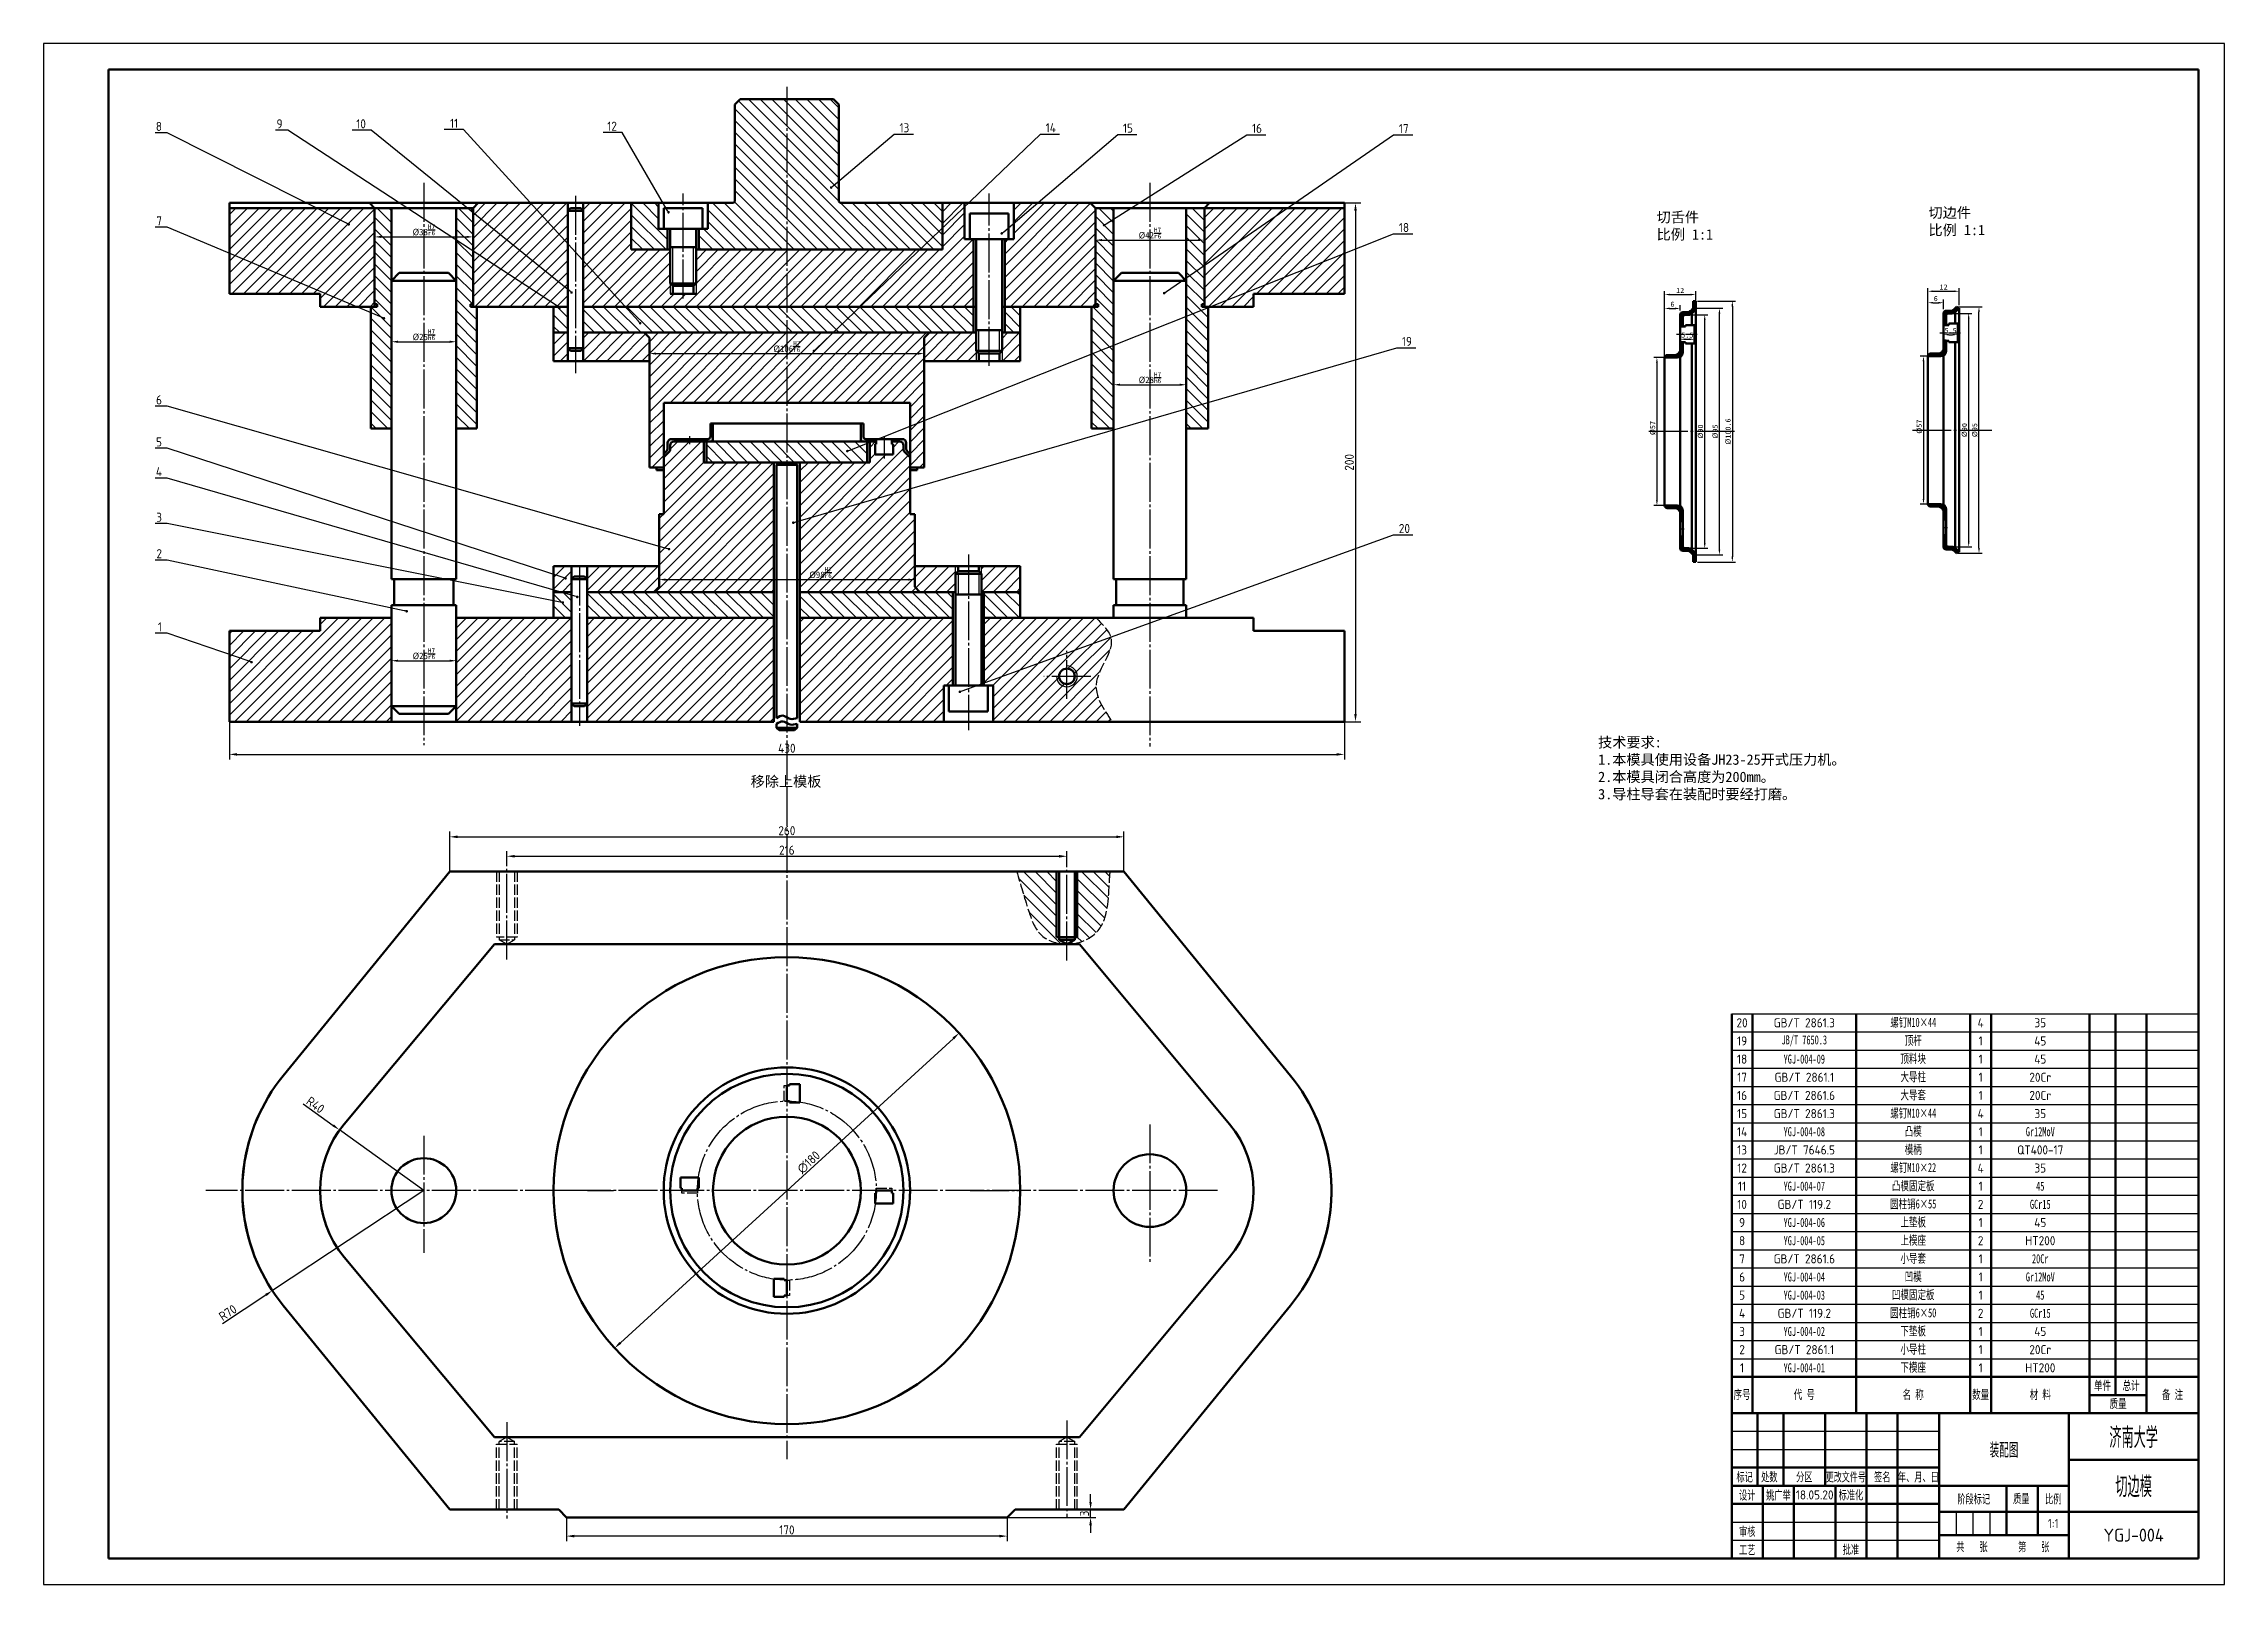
# Model space of a CAD drawing. Header units: millimetres. Extents: x 107 to 948, y 46 to 640.
import ezdxf
from ezdxf import colors
from ezdxf.entities.mleader import LeaderData, LeaderLine
from ezdxf.enums import TextEntityAlignment as Align
from ezdxf.math import Vec2, Vec3

# ---------------------------------------------------------------- set-up
doc = ezdxf.new("R2010")
doc.units = ezdxf.units.MM
doc.linetypes.add('点画线', pattern=[18, 15, -1, 1, -1])
doc.linetypes.add('虚线', pattern=[5, 4, -1])
for name, color, linetype in [('剖面线', 3, 'Continuous'), ('引线', 6, 'Continuous'), ('文字', 7, 'Continuous'), ('文字 @ 1', 7, 'Continuous'), ('标注', 3, 'Continuous'), ('点画线', 1, '点画线'), ('细实线', 1, 'Continuous'), ('虚线', 7, '虚线'), ('辅助线', 4, 'Continuous')]:
    doc.layers.add(name, color=color, linetype=linetype)
doc.layers.add('粗实线', color=7, linetype='Continuous', lineweight=50)
doc.layers.add('粗实线 @ 1', color=7, linetype='Continuous', lineweight=50)
doc.styles.add('数字', font='isocp.shx')
doc.styles.add('数字直体', font='isocp.shx')
doc.styles.add('汉字长仿宋体', font='hyswlongfangsong.ttf', dxfattribs={"width": 0.67})
doc.styles.add('长仿宋体', font='', dxfattribs={"width": 0.67})
doc.styles.get('长仿宋体').set_extended_font_data('FangSong_GB2312')
doc.dimstyles.new('ISO-25', dxfattribs={"dimtxt": 2.5, "dimasz": 2.5, "dimexe": 1.25, "dimexo": 0.625, "dimtad": 1, "dimdsep": 46, "dimtxsty": 'Standard', "dimcen": 2.5, "dimadec": 0, "dimazin": 0, "dimtfac": 1, "dimtmove": 0, "dimatfit": 3, "dimfxl": 1, "dimarcsym": 0})
doc.dimstyles.new('机械基本', dxfattribs={"dimtxt": 3.5, "dimasz": 3, "dimexe": 2, "dimexo": 0, "dimtad": 1, "dimdsep": 46, "dimtxsty": '数字直体', "dimcen": 2.5, "dimadec": 0, "dimazin": 0, "dimtfac": 1, "dimtmove": 0, "dimatfit": 3, "dimfxl": 1, "dimarcsym": 0})
doc.dimstyles.new('机械基本$3', dxfattribs={"dimtxt": 3.5, "dimasz": 3, "dimexe": 2, "dimexo": 0, "dimtad": 1, "dimdsep": 46, "dimtxsty": '数字直体', "dimcen": 2.5, "dimadec": 0, "dimazin": 0, "dimtfac": 1, "dimtmove": 0, "dimatfit": 0, "dimfxl": 1, "dimarcsym": 0})

msp = doc.modelspace()

# ---------------------------------------------------------------- texts
at = {"layer": '文字', "char_height": 4, "attachment_point": 1}
for s, width, insert in [('{\\fSimSun|b0|i0|c134|p2;切舌件\\P比例 1:1}', 32.21803, (729.487, 575.239)), ('{\\fSimSun|b0|i0|c134|p2;切边件\\P比例 1:1}', 32.21803, (834.353, 576.948)), ('{\\fSimSun|b0|i0|c134|p2;技术要求:\\P1.本模具使用设备JH23-25开式压力机。\\P2.本模具闭合高度为200mm。\\P3.导柱导套在装配时要经打磨。}', 100.98425, (706.931, 372.775)), ('{\\fSimSun|b0|i0|c134|p2;移除上模板}', 36.72498, (380.106, 357.667))]:
    msp.add_mtext_dynamic_manual_height_columns(s, width=width, gutter_width=12.5, heights=[0], dxfattribs=dict(at, insert=insert))

# ---------------------------------------------------------------- blocks, each defined once
blk = doc.blocks.new('*D3')
at = {"layer": 'Defpoints', "color": 0, "transparency": 16777216}
for p in [(179.07, 381.69), (609.07, 381.69), (609.07, 366.1)]:
    blk.add_point(p, dxfattribs=at)
at = {"layer": '标注', "color": 0, "lineweight": -2, "transparency": 16777216}
for p, q in [((179.07, 381.69), (179.07, 364.1)), ((609.07, 381.69), (609.07, 364.1)), ((182.07, 366.1), (606.07, 366.1))]:
    blk.add_line(p, q, dxfattribs=at)
at = {"layer": '标注', "color": 0, "transparency": 16777216}
for points in [[(182.07, 366.6), (182.07, 365.6), (179.07, 366.1)], [(606.07, 366.6), (606.07, 365.6), (609.07, 366.1)]]:
    blk.add_solid(points, dxfattribs=at)
at = {"layer": '标注', "color": 0, "transparency": 16777216, "insert": (394.07, 368.47), "char_height": 3.5, "attachment_point": 5, "style": '数字直体'}
blk.add_mtext('430', dxfattribs=at)
blk = doc.blocks.new('*D4')
at = {"layer": 'Defpoints', "color": 0, "transparency": 16777216}
for p in [(309.07, 71.93), (479.07, 71.93), (309.07, 64.72)]:
    blk.add_point(p, dxfattribs=at)
at = {"layer": '标注', "color": 0, "lineweight": -2, "transparency": 16777216}
for p, q in [((309.07, 71.93), (309.07, 62.72)), ((479.07, 71.93), (479.07, 62.72)), ((476.07, 64.72), (312.07, 64.72))]:
    blk.add_line(p, q, dxfattribs=at)
at = {"layer": '标注', "color": 0, "transparency": 16777216}
for points in [[(312.07, 65.22), (312.07, 64.22), (309.07, 64.72)], [(476.07, 65.22), (476.07, 64.22), (479.07, 64.72)]]:
    blk.add_solid(points, dxfattribs=at)
at = {"layer": '标注', "color": 0, "transparency": 16777216, "insert": (394.07, 67.09), "char_height": 3.5, "attachment_point": 5, "style": '数字直体'}
blk.add_mtext('170', dxfattribs=at)
blk = doc.blocks.new('*D5')
at = {"layer": 'Defpoints', "color": 0, "transparency": 16777216}
for p in [(286.07, 323.95), (502.07, 326.82), (502.07, 324.03)]:
    blk.add_point(p, dxfattribs=at)
at = {"layer": '标注', "color": 0, "lineweight": -2, "transparency": 16777216}
for p, q in [((286.07, 323.95), (286.07, 328.82)), ((502.07, 324.03), (502.07, 328.82)), ((289.07, 326.82), (499.07, 326.82))]:
    blk.add_line(p, q, dxfattribs=at)
at = {"layer": '标注', "color": 0, "transparency": 16777216}
for points in [[(289.07, 327.32), (289.07, 326.32), (286.07, 326.82)], [(499.07, 327.32), (499.07, 326.32), (502.07, 326.82)]]:
    blk.add_solid(points, dxfattribs=at)
at = {"layer": '标注', "color": 0, "transparency": 16777216, "insert": (394.07, 329.19), "char_height": 3.5, "attachment_point": 5, "style": '数字直体'}
blk.add_mtext('216', dxfattribs=at)
blk = doc.blocks.new('*T45')
at = {"layer": '文字', "color": 0, "linetype": 'ByBlock', "lineweight": -2, "transparency": 16777216}
for p, q in [((0, 154), (180, 154)), ((0, 147), (180, 147)), ((0, 140), (180, 140)), ((0, 133), (180, 133)), ((0, 126), (180, 126)), ((0, 119), (180, 119)), ((0, 112), (180, 112)), ((0, 105), (180, 105)), ((0, 98), (180, 98)), ((0, 91), (180, 91)), ((0, 84), (180, 84)), ((0, 77), (180, 77)), ((0, 70), (180, 70)), ((0, 63), (180, 63)), ((0, 56), (180, 56)), ((0, 49), (180, 49)), ((0, 42), (180, 42)), ((0, 35), (180, 35)), ((0, 28), (180, 28)), ((0, 21), (180, 21))]:
    blk.add_line(p, q, dxfattribs=at)
at = {"layer": '文字', "color": 0, "linetype": 'ByBlock', "lineweight": 50, "transparency": 16777216}
for p, q in [((0, 0), (0, 154)), ((8, 0), (8, 154)), ((48, 0), (48, 154)), ((92, 0), (92, 154)), ((100, 0), (100, 154)), ((138, 0), (138, 154)), ((148, 7), (148, 154)), ((160, 0), (160, 154)), ((180, 0), (180, 154)), ((0, 14), (180, 14)), ((0, 0), (180, 0)), ((138, 7), (160, 7))]:
    blk.add_line(p, q, dxfattribs=at)
at = {"layer": '文字', "color": 0, "transparency": 16777216, "char_height": 3.5, "attachment_point": 5}
for s, insert, width, style in [('20', (4, 150.5), 7.88, '数字'), ('GB/T 2861.3', (28, 150.5), 39.88, '数字'), ('{\\fSimSun|b0|i0|c134|p2;螺钉M10×44}', (70, 150.5), 43.88, '长仿宋体'), ('4', (96, 150.5), 7.88, '数字'), ('35', (119, 150.5), 37.88, '数字'), ('19', (4, 143.5), 7.88, '数字'), ('{\\fFangSong_GB2312|b0|i0|c134|p49;\\W0.67;JB/T 7650.3}', (28, 143.5), 39.88, '数字'), ('{\\fSimSun|b0|i0|c134|p2;顶杆}', (70, 143.5), 43.88, '长仿宋体'), ('1', (96, 143.5), 7.88, '数字'), ('45', (119, 143.5), 37.88, '数字'), ('18', (4, 136.5), 7.88, '数字'), ('{\\fFangSong_GB2312|b0|i0|c134|p49;\\W0.67;YGJ-004-09}', (28, 136.5), 39.88, '数字'), ('{\\fSimSun|b0|i0|c134|p2;顶料块}', (70, 136.5), 43.88, '长仿宋体'), ('1', (96, 136.5), 7.88, '数字'), ('45', (119, 136.5), 37.88, '数字'), ('17', (4, 129.5), 7.88, '数字'), ('GB/T 2861.1', (28, 129.5), 39.88, '数字'), ('{\\fSimSun|b0|i0|c134|p2;大导柱}', (70, 129.5), 43.88, '长仿宋体'), ('1', (96, 129.5), 7.88, '数字'), ('20Cr', (119, 129.5), 37.88, '数字'), ('16', (4, 122.5), 7.88, '数字'), ('GB/T 2861.6', (28, 122.5), 39.88, '数字'), ('{\\fSimSun|b0|i0|c134|p2;螺钉M10×44}', (70, 115.5), 43.88, '长仿宋体'), ('{\\fSimSun|b0|i0|c134|p2;大导套}', (70, 122.5), 43.88, '长仿宋体'), ('1', (96, 122.5), 7.88, '数字'), ('20Cr', (119, 122.5), 37.88, '数字'), ('14', (4, 108.5), 7.88, '数字'), ('15', (4, 115.5), 7.88, '数字'), ('GB/T 2861.3', (28, 115.5), 39.88, '数字'), ('{\\fFangSong_GB2312|b0|i0|c134|p49;\\W0.67;YGJ-004-08}', (28, 108.5), 39.88, '数字'), ('{\\fSimSun|b0|i0|c134|p2;凸模}', (70, 108.5), 43.88, '长仿宋体'), ('4', (96, 115.5), 7.88, '数字'), ('1', (96, 108.5), 7.88, '数字'), ('{\\fFangSong_GB2312|b0|i0|c134|p49;\\W0.67;Gr12MoV}', (119, 108.5), 37.88, '数字'), ('35', (119, 115.5), 37.88, '数字'), ('13', (4, 101.5), 7.88, '数字'), ('JB/T 7646.5', (28, 101.5), 39.88, '数字'), ('{\\fSimSun|b0|i0|c134|p2;模柄}', (70, 101.5), 43.88, '长仿宋体'), ('1', (96, 101.5), 7.88, '数字'), ('QT400-17', (119, 101.5), 37.88, '数字'), ('12', (4, 94.5), 7.88, '数字'), ('GB/T 2861.3', (28, 94.5), 39.88, '数字'), ('{\\fSimSun|b0|i0|c134|p2;螺钉M10×22}', (70, 94.5), 43.88, '长仿宋体'), ('4', (96, 94.5), 7.88, '数字'), ('35', (119, 94.5), 37.88, '数字'), ('11', (4, 87.5), 7.88, '数字'), ('YGJ-004-07', (28, 87.5), 39.88, '长仿宋体'), ('{\\fSimSun|b0|i0|c134|p2;凸模固定板}', (70, 87.5), 43.88, '长仿宋体'), ('1', (96, 87.5), 7.88, '数字'), ('45', (119, 87.5), 37.88, '长仿宋体'), ('10', (4, 80.5), 7.88, '数字'), ('GB/T 119.2', (28, 80.5), 39.88, '数字'), ('{\\fSimSun|b0|i0|c134|p2;圆柱销6×55}', (70, 80.5), 43.88, '长仿宋体'), ('{\\fSimSun|b0|i0|c134|p2;上垫板}', (70, 73.5), 43.88, '长仿宋体'), ('2', (96, 80.5), 7.88, '数字'), ('GCr15', (119, 80.5), 37.88, '长仿宋体'), ('9', (4, 73.5), 7.88, '数字'), ('8', (4, 66.5), 7.88, '数字'), ('YGJ-004-06', (28, 73.5), 39.88, '长仿宋体'), ('YGJ-004-05', (28, 66.5), 39.88, '长仿宋体'), ('{\\fSimSun|b0|i0|c134|p2;上模座}', (70, 66.5), 43.88, '长仿宋体'), ('2', (96, 66.5), 7.88, '数字'), ('1', (96, 73.5), 7.88, '数字'), ('{\\Fisocp|c134;\\W1;HT200}', (119, 66.5), 37.88, '长仿宋体'), ('45', (119, 73.5), 37.88, '数字'), ('7', (4, 59.5), 7.88, '数字'), ('GB/T 2861.6', (28, 59.5), 39.88, '数字'), ('{\\fSimSun|b0|i0|c134|p2;小导套}', (70, 59.5), 43.88, '长仿宋体'), ('1', (96, 59.5), 7.88, '数字'), ('20Cr', (119, 59.5), 37.88, '长仿宋体'), ('6', (4, 52.5), 7.88, '数字'), ('YGJ-004-04', (28, 52.5), 39.88, '长仿宋体'), ('{\\fSimSun|b0|i0|c134|p2;凹模}', (70, 52.5), 43.88, '长仿宋体'), ('1', (96, 52.5), 7.88, '数字'), ('Gr12MoV', (119, 52.5), 37.88, '长仿宋体'), ('5', (4, 45.5), 7.88, '数字'), ('YGJ-004-03', (28, 45.5), 39.88, '长仿宋体'), ('{\\fSimSun|b0|i0|c134|p2;凹模固定板}', (70, 45.5), 43.88, '长仿宋体'), ('1', (96, 45.5), 7.88, '数字'), ('45', (119, 45.5), 37.88, '长仿宋体'), ('4', (4, 38.5), 7.88, '数字'), ('GB/T 119.2', (28, 38.5), 39.88, '数字'), ('{\\fSimSun|b0|i0|c134|p2;圆柱销6×50}', (70, 38.5), 43.88, '长仿宋体'), ('{\\fSimSun|b0|i0|c134|p2;下垫板}', (70, 31.5), 43.88, '长仿宋体'), ('2', (96, 38.5), 7.88, '数字'), ('GCr15', (119, 38.5), 37.88, '长仿宋体'), ('3', (4, 31.5), 7.88, '数字'), ('2', (4, 24.5), 7.88, '数字'), ('GB/T 2861.1', (28, 24.5), 39.88, '数字'), ('YGJ-004-02', (28, 31.5), 39.88, '长仿宋体'), ('{\\fSimSun|b0|i0|c134|p2;小导柱}', (70, 24.5), 43.88, '长仿宋体'), ('1', (96, 31.5), 7.88, '数字'), ('1', (96, 24.5), 7.88, '数字'), ('20Cr', (119, 24.5), 37.88, '数字'), ('45', (119, 31.5), 37.88, '数字'), ('1', (4, 17.5), 7.88, '数字'), ('YGJ-004-01', (28, 17.5), 39.88, '长仿宋体'), ('{\\fSimSun|b0|i0|c134|p2;下模座}', (70, 17.5), 43.88, '长仿宋体'), ('1', (96, 17.5), 7.88, '数字'), ('HT200', (119, 17.5), 37.88, '数字'), ('序号', (4, 7), 7.88, '长仿宋体'), ('代 号', (28, 7), 39.88, '长仿宋体'), ('名 称', (70, 7), 43.88, '长仿宋体'), ('数量', (96, 7), 7.88, '长仿宋体'), ('材 料', (119, 7), 37.88, '长仿宋体'), ('单件', (143, 10.5), 9.88, '长仿宋体'), ('总计', (154, 10.5), 11.88, '长仿宋体'), ('备 注', (170, 7), 19.88, '长仿宋体'), ('质量', (149, 3.5), 21.88, '长仿宋体')]:
    blk.add_mtext(s, dxfattribs=dict(at, insert=insert, width=width, style=style))
blk = doc.blocks.new('明细表（带注释性）')
blk.add_blockref('*T45', (-180, 0))
blk = doc.blocks.new('*D6')
at = {"layer": 'Defpoints', "color": 0, "transparency": 16777216}
for p in [(586.07, 578.69), (606.07, 378.69), (613.36, 378.69)]:
    blk.add_point(p, dxfattribs=at)
at = {"layer": '标注', "color": 0, "lineweight": -2, "transparency": 16777216}
for p, q in [((586.07, 578.69), (615.36, 578.69)), ((613.36, 575.69), (613.36, 381.69)), ((606.07, 378.69), (615.36, 378.69))]:
    blk.add_line(p, q, dxfattribs=at)
at = {"layer": '标注', "color": 0, "transparency": 16777216}
for points in [[(612.86, 575.69), (613.86, 575.69), (613.36, 578.69)], [(612.86, 381.69), (613.86, 381.69), (613.36, 378.69)]]:
    blk.add_solid(points, dxfattribs=at)
at = {"layer": '标注', "color": 0, "transparency": 16777216, "insert": (610.98, 478.69), "char_height": 3.5, "attachment_point": 5, "rotation": 90, "style": '数字直体'}
blk.add_mtext('200', dxfattribs=at)
blk = doc.blocks.new('*D7')
at = {"layer": 'Defpoints', "color": 0, "transparency": 16777216}
for p in [(524.07, 334.31), (264.07, 320.93), (524.07, 320.93)]:
    blk.add_point(p, dxfattribs=at)
at = {"layer": '标注', "color": 0, "lineweight": -2, "transparency": 16777216}
for p, q in [((264.07, 320.93), (264.07, 336.31)), ((267.07, 334.31), (521.07, 334.31)), ((524.07, 320.93), (524.07, 336.31))]:
    blk.add_line(p, q, dxfattribs=at)
at = {"layer": '标注', "color": 0, "transparency": 16777216}
for points in [[(267.07, 334.81), (267.07, 333.81), (264.07, 334.31)], [(521.07, 334.81), (521.07, 333.81), (524.07, 334.31)]]:
    blk.add_solid(points, dxfattribs=at)
at = {"layer": '标注', "color": 0, "transparency": 16777216, "insert": (394.07, 336.69), "char_height": 3.5, "attachment_point": 5, "style": '数字直体'}
blk.add_mtext('260', dxfattribs=at)
blk = doc.blocks.new('*D8')
at = {"layer": 'Defpoints', "color": 0, "transparency": 16777216}
for p in [(460.5, 258.65), (327.64, 137.21)]:
    blk.add_point(p, dxfattribs=at)
at = {"layer": '标注', "color": 0, "lineweight": -2, "transparency": 16777216}
blk.add_line((329.86, 139.23), (458.28, 256.63), dxfattribs=at)
at = {"layer": '标注', "color": 0, "transparency": 16777216}
for points in [[(457.94, 257), (458.62, 256.26), (460.5, 258.65)], [(329.52, 139.6), (330.19, 138.86), (327.64, 137.21)]]:
    blk.add_solid(points, dxfattribs=at)
at = {"layer": '标注', "color": 0, "transparency": 16777216, "insert": (402.49, 208.85), "char_height": 3.5, "attachment_point": 5, "rotation": 42.43213, "style": '数字直体'}
blk.add_mtext('∅180', dxfattribs=at)
blk = doc.blocks.new('*D9')
at = {"layer": 'Defpoints', "color": 0, "transparency": 16777216}
for p in [(254.07, 197.93), (195.66, 159.35)]:
    blk.add_point(p, dxfattribs=at)
at = {"layer": '标注', "color": 0, "lineweight": -2, "transparency": 16777216}
for p, q in [((254.07, 197.93), (195.66, 159.35)), ((176.49, 146.69), (193.16, 157.7))]:
    blk.add_line(p, q, dxfattribs=at)
at = {"layer": '标注', "color": 0, "transparency": 16777216}
blk.add_solid([(192.88, 158.11), (193.43, 157.28), (195.66, 159.35)], dxfattribs=at)
at = {"layer": '标注', "color": 0, "transparency": 16777216, "insert": (178.48, 150.85), "char_height": 3.5, "attachment_point": 5, "rotation": 33.44466, "style": '数字直体'}
blk.add_mtext('R70', dxfattribs=at)
blk = doc.blocks.new('*D10')
at = {"layer": 'Defpoints', "color": 0, "transparency": 16777216}
for p in [(221.6, 221.29), (254.07, 197.93)]:
    blk.add_point(p, dxfattribs=at)
at = {"layer": '标注', "color": 0, "lineweight": -2, "transparency": 16777216}
for p, q in [((207.51, 231.42), (219.16, 223.04)), ((254.07, 197.93), (221.6, 221.29))]:
    blk.add_line(p, q, dxfattribs=at)
at = {"layer": '标注', "color": 0, "transparency": 16777216}
blk.add_solid([(219.45, 223.45), (218.87, 222.64), (221.6, 221.29)], dxfattribs=at)
at = {"layer": '标注', "color": 0, "transparency": 16777216, "insert": (212.25, 230.94), "char_height": 3.5, "attachment_point": 5, "rotation": 324.26795, "style": '数字直体'}
blk.add_mtext('R40', dxfattribs=at)
blk = doc.blocks.new('*D11')
at = {"layer": 'Defpoints', "color": 0, "transparency": 16777216}
for p in [(479.07, 71.93), (482.07, 74.93), (511.2, 74.93)]:
    blk.add_point(p, dxfattribs=at)
at = {"layer": '标注', "color": 0, "lineweight": -2, "transparency": 16777216}
for p, q in [((511.2, 77.93), (511.2, 80.93)), ((479.07, 71.93), (513.2, 71.93)), ((482.07, 74.93), (513.2, 74.93)), ((511.2, 71.93), (511.2, 74.93)), ((511.2, 68.93), (511.2, 65.93))]:
    blk.add_line(p, q, dxfattribs=at)
at = {"layer": '标注', "color": 0, "transparency": 16777216}
for points in [[(510.7, 77.93), (511.7, 77.93), (511.2, 74.93)], [(510.7, 68.93), (511.7, 68.93), (511.2, 71.93)]]:
    blk.add_solid(points, dxfattribs=at)
at = {"layer": '标注', "color": 0, "transparency": 16777216, "insert": (508.82, 73.43), "char_height": 3.5, "attachment_point": 5, "rotation": 90, "style": '数字直体'}
blk.add_mtext('3', dxfattribs=at)
blk = doc.blocks.new('装订A1(带注释性)')
at = {"layer": '粗实线'}
for p, q in [((-806, 574), (-806, 0)), ((0, 574), (-806, 574)), ((0, 0), (0, 574)), ((0, 56), (-180, 56)), ((-180, 56), (-180, 0)), ((-180, 56), (-180, 28)), ((-170, 56), (-170, 28)), ((-160, 56), (-160, 28)), ((-144, 56), (-144, 28)), ((-128, 56), (-128, 0)), ((-116, 56), (-116, 0)), ((-100, 56), (-100, 0)), ((-50, 56), (-50, 0)), ((0, 0), (0, 56)), ((-100, 35), (-180, 35)), ((0, 38), (-50, 38)), ((-50, 28), (-180, 28)), ((-168, 28), (-168, 0)), ((-156, 28), (-156, 0)), ((-140, 28), (-140, 0)), ((-74, 28), (-74, 9)), ((-62, 28), (-62, 9)), ((-100, 21), (-180, 21)), ((0, 18), (-100, 18)), ((-50, 9), (-100, 9)), ((-806, 0), (0, 0)), ((-180, 0), (0, 0))]:
    blk.add_line(p, q, dxfattribs=at)
at = {"layer": '细实线'}
for p, q in [((-100, 49), (-180, 49)), ((-180, 42), (-100, 42)), ((-93.5, 18), (-93.5, 9)), ((-87, 18), (-87, 9)), ((-80.5, 18), (-80.5, 9)), ((-180, 14), (-100, 14)), ((-180, 7), (-100, 7))]:
    blk.add_line(p, q, dxfattribs=at)
at = {"layer": '辅助线'}
for p, q in [((10, 584), (-831, 584)), ((-831, 584), (-831, -10)), ((10, -10), (10, 584)), ((-831, -10), (10, -10))]:
    blk.add_line(p, q, dxfattribs=at)
at = {"layer": '文字', "style": '汉字长仿宋体', "width": 0.67}
for s, height, p in [('标记', 3.5, (-175, 31.5)), ('处数', 3.5, (-165.51, 31.5)), ('分区', 3.5, (-152, 31.5)), ('更改文件号', 3.4, (-136, 31.5)), ('签名', 3.5, (-121.94, 31.5)), ('年、月、日', 3.5, (-108, 31.5)), ('设计', 3.5, (-174, 24.5)), ('标准化', 3.5, (-134, 24.54)), ('质量', 3.5, (-68.33, 23.13)), ('阶段标记', 3.5, (-86.67, 23)), ('比例', 3.5, (-56, 23)), ('审核', 3.5, (-174, 10.5)), ('工艺', 3.5, (-174, 3.46)), ('批准', 3.5, (-134, 3.54))]:
    blk.add_text(s, height=height, dxfattribs=at).set_placement(p, align=Align.MIDDLE)
for s, p in [('共    张', (-93.4, 2.77)), ('第    张', (-69.55, 2.77))]:
    blk.add_text(s, height=3.5, dxfattribs=at).set_placement(p)
for tag, height, p in [('单位名称', 7, (-25, 47)), ('设计者', 3.5, (-162, 24.46)), ('标准化', 3.5, (-122, 24.46)), ('图名', 7, (-25, 28)), ('审核者', 3.5, (-162, 10.46)), ('质量', 3.5, (-68, 13.5)), ('工艺者', 3.5, (-162, 3.54)), ('批准者', 3.5, (-122, 3.54))]:
    blk.add_attdef(tag, text='', height=height, dxfattribs=at).set_placement(p, align=Align.MIDDLE)
at = {"layer": '文字', "style": '数字直体'}
for tag, height, p in [('45', 5, (-75, 42)), ('16.10.10', 3.5, (-148, 24.5)), ('16.10.10', 3.5, (-108, 24.5)), ('16.10.10', 3.5, (-148, 10.5)), ('1:1', 3.5, (-56, 13.5)), ('001', 5, (-25, 9)), ('16.10.10', 3.5, (-148, 3.5)), ('16.10.10', 3.5, (-108, 3.57)), ('1', 3.5, (-87.01, 4.2)), ('1', 3.5, (-63.1, 4.31))]:
    blk.add_attdef(tag, text='', height=height, dxfattribs=at).set_placement(p, align=Align.MIDDLE)
blk = doc.blocks.new('_Dot')
at = {"color": 0, "linetype": 'ByBlock', "lineweight": -2}
blk.add_line((-0.5, 0), (-1, 0), dxfattribs=at)
at = {"color": 0, "linetype": 'ByBlock', "const_width": 0.5}
blk.add_lwpolyline([(-0.25, 0, 1), (0.25, 0, 1)], format="xyb", close=True, dxfattribs=at)
blk = doc.blocks.new('*U13')
at = {"layer": '点画线'}
blk.add_circle((0, 3.25), 34.5, dxfattribs=at)
at = {"layer": '粗实线'}
for p, q in [((-5, -37.75), (-5, -30.75)), ((-5, -30.75), (-1, -30.75)), ((-1, -30.75), (-1, -31.25)), ((-1, -31.25), (0, -31.25)), ((0, -31.25), (0, -37.25)), ((-1, -37.75), (-5, -37.75)), ((0, -37.25), (-1, -37.25)), ((-1, -37.25), (-1, -37.75))]:
    blk.add_line(p, q, dxfattribs=at)
at = {"layer": '虚线'}
for p, q in [((0, -31.25), (1, -31.25)), ((1, -31.25), (1, -37.25)), ((1, -37.25), (0, -37.25))]:
    blk.add_line(p, q, dxfattribs=at)
blk = doc.blocks.new('*U14')
at = {"layer": '虚线', "color": 0, "linetype": 'ByBlock', "lineweight": -2, "transparency": 16777216}
for p, rotation in [((451.45, 156.34), 180), ((448.2, 153.09), 270), ((454.7, 153.09), 90)]:
    blk.add_blockref('*U13', p, dxfattribs=dict(at, rotation=rotation))
blk.add_blockref('*U13', (451.45, 149.84), dxfattribs=at)
blk = doc.blocks.new('*D16')
at = {"layer": 'Defpoints', "color": 0, "transparency": 16777216}
for p in [(241.57, 424.31), (266.57, 424.31), (266.57, 402.21)]:
    blk.add_point(p, dxfattribs=at)
at = {"layer": '标注', "color": 0, "lineweight": -2, "transparency": 16777216}
for p, q in [((241.57, 423.69), (241.57, 400.96)), ((266.57, 423.69), (266.57, 400.96)), ((244.07, 402.21), (264.07, 402.21))]:
    blk.add_line(p, q, dxfattribs=at)
at = {"layer": '标注', "color": 0, "transparency": 16777216}
for points in [[(244.07, 402.62), (244.07, 401.79), (241.57, 402.21)], [(264.07, 402.62), (264.07, 401.79), (266.57, 402.21)]]:
    blk.add_solid(points, dxfattribs=at)
at = {"layer": '标注', "color": 0, "transparency": 16777216, "insert": (254.07, 404.87), "char_height": 2.5, "attachment_point": 5}
blk.add_mtext('%%C25{\\H0.7x;\\SH7/r6;}', dxfattribs=at)
blk = doc.blocks.new('*D17')
at = {"layer": 'Defpoints', "color": 0, "transparency": 16777216}
for p in [(241.57, 525.18), (266.57, 525.18), (266.57, 525.18)]:
    blk.add_point(p, dxfattribs=at)
at = {"layer": '标注', "color": 0, "lineweight": -2, "transparency": 16777216}
for p, q in [((241.57, 525.81), (241.57, 526.43)), ((244.07, 525.18), (264.07, 525.18)), ((266.57, 525.81), (266.57, 526.43))]:
    blk.add_line(p, q, dxfattribs=at)
at = {"layer": '标注', "color": 0, "transparency": 16777216}
for points in [[(244.07, 525.6), (244.07, 524.76), (241.57, 525.18)], [(264.07, 525.6), (264.07, 524.76), (266.57, 525.18)]]:
    blk.add_solid(points, dxfattribs=at)
at = {"layer": '标注', "color": 0, "transparency": 16777216, "insert": (254.07, 527.85), "char_height": 2.5, "attachment_point": 5}
blk.add_mtext('%%C25{\\H0.7x;\\SH7/h6;}', dxfattribs=at)
blk = doc.blocks.new('*D18')
at = {"layer": 'Defpoints', "color": 0, "transparency": 16777216}
for p in [(520.07, 508.61), (548.07, 508.61), (548.07, 508.61)]:
    blk.add_point(p, dxfattribs=at)
at = {"layer": '标注', "color": 0, "lineweight": -2, "transparency": 16777216}
for p, q in [((520.07, 509.24), (520.07, 509.86)), ((522.57, 508.61), (545.57, 508.61)), ((548.07, 509.24), (548.07, 509.86))]:
    blk.add_line(p, q, dxfattribs=at)
at = {"layer": '标注', "color": 0, "transparency": 16777216}
for points in [[(522.57, 509.03), (522.57, 508.2), (520.07, 508.61)], [(545.57, 509.03), (545.57, 508.2), (548.07, 508.61)]]:
    blk.add_solid(points, dxfattribs=at)
at = {"layer": '标注', "color": 0, "transparency": 16777216, "insert": (534.07, 511.28), "char_height": 2.5, "attachment_point": 5}
blk.add_mtext('%%C28{\\H0.7x;\\SH7/h6;}', dxfattribs=at)
blk = doc.blocks.new('*D19')
at = {"layer": 'Defpoints', "color": 0, "transparency": 16777216}
for p in [(341.07, 517.69), (447.07, 520.62), (447.07, 517.69)]:
    blk.add_point(p, dxfattribs=at)
at = {"layer": '标注', "color": 0, "lineweight": -2, "transparency": 16777216}
for p, q in [((341.07, 518.31), (341.07, 521.87)), ((447.07, 518.31), (447.07, 521.87)), ((343.57, 520.62), (444.57, 520.62))]:
    blk.add_line(p, q, dxfattribs=at)
at = {"layer": '标注', "color": 0, "transparency": 16777216}
for points in [[(343.57, 521.03), (343.57, 520.2), (341.07, 520.62)], [(444.57, 521.03), (444.57, 520.2), (447.07, 520.62)]]:
    blk.add_solid(points, dxfattribs=at)
at = {"layer": '标注', "color": 0, "transparency": 16777216, "insert": (394.07, 523.28), "char_height": 2.5, "attachment_point": 5}
blk.add_mtext('%%C106{\\H0.7x;\\SH7/r6;}', dxfattribs=at)
blk = doc.blocks.new('*D20')
at = {"layer": 'Defpoints', "color": 0, "transparency": 16777216}
for p in [(344.77, 438.69), (443.37, 438.69), (443.37, 433.47)]:
    blk.add_point(p, dxfattribs=at)
at = {"layer": '标注', "color": 0, "lineweight": -2, "transparency": 16777216}
for p, q in [((344.77, 438.06), (344.77, 432.22)), ((443.37, 438.06), (443.37, 432.22)), ((347.27, 433.47), (440.87, 433.47))]:
    blk.add_line(p, q, dxfattribs=at)
at = {"layer": '标注', "color": 0, "transparency": 16777216}
for points in [[(347.27, 433.89), (347.27, 433.06), (344.77, 433.47)], [(440.87, 433.89), (440.87, 433.06), (443.37, 433.47)]]:
    blk.add_solid(points, dxfattribs=at)
at = {"layer": '标注', "color": 0, "transparency": 16777216, "insert": (407.05, 436.14), "char_height": 2.5, "attachment_point": 5}
blk.add_mtext('%%C98{\\H0.7x;\\SH7/r6;}', dxfattribs=at)
blk = doc.blocks.new('*D21')
at = {"layer": 'Defpoints', "color": 0, "transparency": 16777216}
for p in [(733.58, 519.07), (729.6, 462.07), (732.58, 462.07)]:
    blk.add_point(p, dxfattribs=at)
at = {"layer": '标注', "color": 0, "lineweight": -2, "transparency": 16777216}
for p, q in [((732.95, 519.07), (728.35, 519.07)), ((729.6, 517.07), (729.6, 464.07)), ((731.95, 462.07), (728.35, 462.07))]:
    blk.add_line(p, q, dxfattribs=at)
at = {"layer": '标注', "color": 0, "transparency": 16777216}
for points in [[(729.27, 517.07), (729.94, 517.07), (729.6, 519.07)], [(729.27, 464.07), (729.94, 464.07), (729.6, 462.07)]]:
    blk.add_solid(points, dxfattribs=at)
at = {"layer": '标注', "color": 0, "transparency": 16777216, "insert": (727.98, 491.91), "char_height": 2, "attachment_point": 5, "rotation": 90}
blk.add_mtext('%%C57', dxfattribs=at)
blk = doc.blocks.new('*D22')
at = {"layer": 'Defpoints', "color": 0, "transparency": 16777216}
for p in [(744.58, 543.38), (744.58, 538.07), (732.58, 518.57)]:
    blk.add_point(p, dxfattribs=at)
at = {"layer": '标注', "color": 0, "lineweight": -2, "transparency": 16777216}
for p, q in [((732.58, 519.2), (732.58, 544.63)), ((734.58, 543.38), (742.58, 543.38)), ((744.58, 538.7), (744.58, 544.63))]:
    blk.add_line(p, q, dxfattribs=at)
at = {"layer": '标注', "color": 0, "transparency": 16777216}
for points in [[(734.58, 543.71), (734.58, 543.04), (732.58, 543.38)], [(742.58, 543.71), (742.58, 543.04), (744.58, 543.38)]]:
    blk.add_solid(points, dxfattribs=at)
at = {"layer": '标注', "color": 0, "transparency": 16777216, "insert": (738.58, 545), "char_height": 2, "attachment_point": 5}
blk.add_mtext('12', dxfattribs=at)
blk = doc.blocks.new('*D23')
at = {"layer": 'Defpoints', "color": 0, "transparency": 16777216}
for p in [(738.58, 538.02), (738.58, 536.57), (732.58, 519.07)]:
    blk.add_point(p, dxfattribs=at)
at = {"layer": '标注', "color": 0, "lineweight": -2, "transparency": 16777216}
for p, q in [((732.58, 519.7), (732.58, 539.27)), ((738.58, 537.2), (738.58, 539.27)), ((734.58, 538.02), (736.58, 538.02))]:
    blk.add_line(p, q, dxfattribs=at)
at = {"layer": '标注', "color": 0, "transparency": 16777216}
for points in [[(734.58, 538.35), (734.58, 537.69), (732.58, 538.02)], [(736.58, 538.35), (736.58, 537.69), (738.58, 538.02)]]:
    blk.add_solid(points, dxfattribs=at)
at = {"layer": '标注', "color": 0, "transparency": 16777216, "insert": (735.58, 539.64), "char_height": 2, "attachment_point": 5}
blk.add_mtext('6', dxfattribs=at)
blk = doc.blocks.new('*D25')
at = {"layer": 'Defpoints', "color": 0, "transparency": 16777216}
for p in [(741.76, 535.57), (748.04, 535.57), (741.76, 445.57)]:
    blk.add_point(p, dxfattribs=at)
at = {"layer": '标注', "color": 0, "lineweight": -2, "transparency": 16777216}
for p, q in [((742.38, 535.57), (749.29, 535.57)), ((748.04, 447.57), (748.04, 533.57)), ((742.38, 445.57), (749.29, 445.57))]:
    blk.add_line(p, q, dxfattribs=at)
at = {"layer": '标注', "color": 0, "transparency": 16777216}
for points in [[(747.7, 533.57), (748.37, 533.57), (748.04, 535.57)], [(747.7, 447.57), (748.37, 447.57), (748.04, 445.57)]]:
    blk.add_solid(points, dxfattribs=at)
at = {"layer": '标注', "color": 0, "transparency": 16777216, "insert": (746.41, 490.57), "char_height": 2, "attachment_point": 5, "rotation": 90}
blk.add_mtext('%%C90', dxfattribs=at)
blk = doc.blocks.new('*D24')
at = {"layer": 'Defpoints', "color": 0, "transparency": 16777216}
for p in [(743.57, 538.07), (753.71, 538.07), (743.57, 443.07)]:
    blk.add_point(p, dxfattribs=at)
at = {"layer": '标注', "color": 0, "lineweight": -2, "transparency": 16777216}
for p, q in [((744.2, 538.07), (754.96, 538.07)), ((753.71, 445.07), (753.71, 536.07)), ((744.2, 443.07), (754.96, 443.07))]:
    blk.add_line(p, q, dxfattribs=at)
at = {"layer": '标注', "color": 0, "transparency": 16777216}
for points in [[(753.37, 536.07), (754.04, 536.07), (753.71, 538.07)], [(753.37, 445.07), (754.04, 445.07), (753.71, 443.07)]]:
    blk.add_solid(points, dxfattribs=at)
at = {"layer": '标注', "color": 0, "transparency": 16777216, "insert": (752.08, 490.57), "char_height": 2, "attachment_point": 5, "rotation": 90}
blk.add_mtext('%%C95', dxfattribs=at)
blk = doc.blocks.new('*D26')
at = {"layer": 'Defpoints', "color": 0, "transparency": 16777216}
for p in [(744.57, 540.87), (744.57, 440.27), (758.69, 440.27)]:
    blk.add_point(p, dxfattribs=at)
at = {"layer": '标注', "color": 0, "lineweight": -2, "transparency": 16777216}
for p, q in [((745.2, 540.87), (759.94, 540.87)), ((758.69, 538.87), (758.69, 442.27)), ((745.2, 440.27), (759.94, 440.27))]:
    blk.add_line(p, q, dxfattribs=at)
at = {"layer": '标注', "color": 0, "transparency": 16777216}
for points in [[(758.35, 538.87), (759.02, 538.87), (758.69, 540.87)], [(758.35, 442.27), (759.02, 442.27), (758.69, 440.27)]]:
    blk.add_solid(points, dxfattribs=at)
at = {"layer": '标注', "color": 0, "transparency": 16777216, "insert": (757.06, 490.57), "char_height": 2, "attachment_point": 5, "rotation": 90}
blk.add_mtext('%%C100.6', dxfattribs=at)
blk = doc.blocks.new('*D27')
at = {"layer": 'Defpoints', "color": 0, "transparency": 16777216}
for p in [(738.58, 528.07), (744.08, 528.07), (744.08, 526.14)]:
    blk.add_point(p, dxfattribs=at)
at = {"layer": '标注', "color": 0, "lineweight": -2, "transparency": 16777216}
for p, q in [((738.58, 527.45), (738.58, 524.89)), ((740.58, 526.14), (742.08, 526.14)), ((744.08, 527.45), (744.08, 524.89))]:
    blk.add_line(p, q, dxfattribs=at)
at = {"layer": '标注', "color": 0, "transparency": 16777216}
for points in [[(740.58, 526.48), (740.58, 525.81), (738.58, 526.14)], [(742.08, 526.48), (742.08, 525.81), (744.08, 526.14)]]:
    blk.add_solid(points, dxfattribs=at)
at = {"layer": '标注', "color": 0, "transparency": 16777216, "insert": (741.33, 527.77), "char_height": 2, "attachment_point": 5}
blk.add_mtext('5.5', dxfattribs=at)
blk = doc.blocks.new('*D28')
at = {"layer": 'Defpoints', "color": 0, "transparency": 16777216}
for p in [(835.13, 519.62), (832.41, 462.62), (834.13, 462.62)]:
    blk.add_point(p, dxfattribs=at)
at = {"layer": '标注', "color": 0, "lineweight": -2, "transparency": 16777216}
for p, q in [((834.5, 519.62), (831.16, 519.62)), ((832.41, 517.62), (832.41, 464.62)), ((833.5, 462.62), (831.16, 462.62))]:
    blk.add_line(p, q, dxfattribs=at)
at = {"layer": '标注', "color": 0, "transparency": 16777216}
for points in [[(832.07, 517.62), (832.74, 517.62), (832.41, 519.62)], [(832.07, 464.62), (832.74, 464.62), (832.41, 462.62)]]:
    blk.add_solid(points, dxfattribs=at)
at = {"layer": '标注', "color": 0, "transparency": 16777216, "insert": (830.78, 492.45), "char_height": 2, "attachment_point": 5, "rotation": 90}
blk.add_mtext('%%C57', dxfattribs=at)
blk = doc.blocks.new('*D29')
at = {"layer": 'Defpoints', "color": 0, "transparency": 16777216}
for p in [(846.13, 544.64), (846.13, 538.62), (834.13, 519.12)]:
    blk.add_point(p, dxfattribs=at)
at = {"layer": '标注', "color": 0, "lineweight": -2, "transparency": 16777216}
for p, q in [((834.13, 519.74), (834.13, 545.89)), ((836.13, 544.64), (844.13, 544.64)), ((846.13, 539.24), (846.13, 545.89))]:
    blk.add_line(p, q, dxfattribs=at)
at = {"layer": '标注', "color": 0, "transparency": 16777216}
for points in [[(836.13, 544.97), (836.13, 544.31), (834.13, 544.64)], [(844.13, 544.97), (844.13, 544.31), (846.13, 544.64)]]:
    blk.add_solid(points, dxfattribs=at)
at = {"layer": '标注', "color": 0, "transparency": 16777216, "insert": (840.13, 546.27), "char_height": 2, "attachment_point": 5}
blk.add_mtext('12', dxfattribs=at)
blk = doc.blocks.new('*D30')
at = {"layer": 'Defpoints', "color": 0, "transparency": 16777216}
for p in [(840.13, 540.22), (840.13, 537.12), (834.13, 519.62)]:
    blk.add_point(p, dxfattribs=at)
at = {"layer": '标注', "color": 0, "lineweight": -2, "transparency": 16777216}
for p, q in [((834.13, 520.24), (834.13, 541.47)), ((836.13, 540.22), (838.13, 540.22)), ((840.13, 537.74), (840.13, 541.47))]:
    blk.add_line(p, q, dxfattribs=at)
at = {"layer": '标注', "color": 0, "transparency": 16777216}
for points in [[(836.13, 540.55), (836.13, 539.89), (834.13, 540.22)], [(838.13, 540.55), (838.13, 539.89), (840.13, 540.22)]]:
    blk.add_solid(points, dxfattribs=at)
at = {"layer": '标注', "color": 0, "transparency": 16777216, "insert": (837.13, 541.84), "char_height": 2, "attachment_point": 5}
blk.add_mtext('6', dxfattribs=at)
blk = doc.blocks.new('*D31')
at = {"layer": 'Defpoints', "color": 0, "transparency": 16777216}
for p in [(843.31, 536.12), (849.83, 536.12), (843.31, 446.12)]:
    blk.add_point(p, dxfattribs=at)
at = {"layer": '标注', "color": 0, "lineweight": -2, "transparency": 16777216}
for p, q in [((843.93, 536.12), (851.08, 536.12)), ((849.83, 448.12), (849.83, 534.12)), ((843.93, 446.12), (851.08, 446.12))]:
    blk.add_line(p, q, dxfattribs=at)
at = {"layer": '标注', "color": 0, "transparency": 16777216}
for points in [[(849.5, 534.12), (850.17, 534.12), (849.83, 536.12)], [(849.5, 448.12), (850.17, 448.12), (849.83, 446.12)]]:
    blk.add_solid(points, dxfattribs=at)
at = {"layer": '标注', "color": 0, "transparency": 16777216, "insert": (848.21, 491.12), "char_height": 2, "attachment_point": 5, "rotation": 90}
blk.add_mtext('%%C90', dxfattribs=at)
blk = doc.blocks.new('*D32')
at = {"layer": 'Defpoints', "color": 0, "transparency": 16777216}
for p in [(845.13, 538.62), (853.81, 538.62), (845.13, 443.62)]:
    blk.add_point(p, dxfattribs=at)
at = {"layer": '标注', "color": 0, "lineweight": -2, "transparency": 16777216}
for p, q in [((845.75, 538.62), (855.06, 538.62)), ((853.81, 445.62), (853.81, 536.62)), ((845.75, 443.62), (855.06, 443.62))]:
    blk.add_line(p, q, dxfattribs=at)
at = {"layer": '标注', "color": 0, "transparency": 16777216}
for points in [[(853.47, 536.62), (854.14, 536.62), (853.81, 538.62)], [(853.47, 445.62), (854.14, 445.62), (853.81, 443.62)]]:
    blk.add_solid(points, dxfattribs=at)
at = {"layer": '标注', "color": 0, "transparency": 16777216, "insert": (852.18, 491.12), "char_height": 2, "attachment_point": 5, "rotation": 90}
blk.add_mtext('%%C95', dxfattribs=at)
blk = doc.blocks.new('*D33')
at = {"layer": 'Defpoints', "color": 0, "transparency": 16777216}
for p in [(840.13, 525.62), (845.63, 527.91), (845.63, 525.62)]:
    blk.add_point(p, dxfattribs=at)
at = {"layer": '标注', "color": 0, "lineweight": -2, "transparency": 16777216}
for p, q in [((840.13, 526.24), (840.13, 529.16)), ((842.13, 527.91), (843.63, 527.91)), ((845.63, 526.24), (845.63, 529.16))]:
    blk.add_line(p, q, dxfattribs=at)
at = {"layer": '标注', "color": 0, "transparency": 16777216}
for points in [[(842.13, 528.24), (842.13, 527.58), (840.13, 527.91)], [(843.63, 528.24), (843.63, 527.58), (845.63, 527.91)]]:
    blk.add_solid(points, dxfattribs=at)
at = {"layer": '标注', "color": 0, "transparency": 16777216, "insert": (842.88, 529.54), "char_height": 2, "attachment_point": 5}
blk.add_mtext('5.5', dxfattribs=at)
blk = doc.blocks.new('*D41')
at = {"layer": 'Defpoints', "color": 0, "transparency": 16777216}
for p in [(235.07, 576.69), (273.07, 576.69), (273.07, 565.61)]:
    blk.add_point(p, dxfattribs=at)
at = {"layer": '标注', "color": 0, "lineweight": -2, "transparency": 16777216}
for p, q in [((235.07, 576.06), (235.07, 564.36)), ((273.07, 576.06), (273.07, 564.36)), ((237.57, 565.61), (270.57, 565.61))]:
    blk.add_line(p, q, dxfattribs=at)
at = {"layer": '标注', "color": 0, "transparency": 16777216}
for points in [[(237.57, 566.03), (237.57, 565.2), (235.07, 565.61)], [(270.57, 566.03), (270.57, 565.2), (273.07, 565.61)]]:
    blk.add_solid(points, dxfattribs=at)
at = {"layer": '标注', "color": 0, "transparency": 16777216, "insert": (254.07, 568.28), "char_height": 2.5, "attachment_point": 5}
blk.add_mtext('%%C38{\\H0.7x;\\SH7/r6;}', dxfattribs=at)
blk = doc.blocks.new('*D42')
at = {"layer": 'Defpoints', "color": 0, "transparency": 16777216}
for p in [(513.07, 576.69), (555.07, 576.69), (555.07, 564.37)]:
    blk.add_point(p, dxfattribs=at)
at = {"layer": '标注', "color": 0, "lineweight": -2, "transparency": 16777216}
for p, q in [((513.07, 576.06), (513.07, 563.12)), ((555.07, 576.06), (555.07, 563.12)), ((515.57, 564.37), (552.57, 564.37))]:
    blk.add_line(p, q, dxfattribs=at)
at = {"layer": '标注', "color": 0, "transparency": 16777216}
for points in [[(515.57, 564.79), (515.57, 563.95), (513.07, 564.37)], [(552.57, 564.79), (552.57, 563.95), (555.07, 564.37)]]:
    blk.add_solid(points, dxfattribs=at)
at = {"layer": '标注', "color": 0, "transparency": 16777216, "insert": (534.07, 567.04), "char_height": 2.5, "attachment_point": 5}
blk.add_mtext('%%C42{\\H0.7x;\\SH7/r6;}', dxfattribs=at)

# ---------------------------------------------------------------- dimensions: what is measured, and where the dimension line sits
at = {"layer": '标注'}
for base, p1, p2, text, picture, middle in [((273.069, 565.614), (235.069, 576.688), (273.069, 576.688), '%%C38{\\H0.7x;\\SH7/r6;}', '*D41', (254.069, 565.614)), ((447.069, 520.617), (341.069, 517.688), (447.069, 517.688), '%%C106{\\H0.7x;\\SH7/r6;}', '*D19', (394.069, 520.617)), ((548.069, 508.612), (520.069, 508.612), (548.069, 508.612), '%%C28{\\H0.7x;\\SH7/h6;}', '*D18', (534.069, 508.612)), ((443.369, 433.474), (344.769, 438.688), (443.369, 438.688), '%%C98{\\H0.7x;\\SH7/r6;}', '*D20', (407.047, 433.474))]:
    dim = msp.add_linear_dim(base=base, p1=p1, p2=p2, text=text, dimstyle='ISO-25', dxfattribs=at)
    dim.commit()
    dim.dimension.update_dxf_attribs({"geometry": picture, "text_midpoint": middle, "dimtype": 160})
for base, p1, p2, text, picture, middle in [((555.069, 564.369), (513.069, 576.688), (555.069, 576.688), '%%C42{\\H0.7x;\\SH7/r6;}', '*D42', (534.069, 567.035)), ((266.569, 525.181), (241.569, 525.181), (266.569, 525.181), '%%C25{\\H0.7x;\\SH7/h6;}', '*D17', (254.069, 527.848)), ((266.569, 402.208), (241.569, 424.313), (266.569, 424.313), '%%C<>{\\H0.7x;\\SH7/r6;}', '*D16', (254.069, 404.874))]:
    dim = msp.add_linear_dim(base=base, p1=p1, p2=p2, text=text, dimstyle='ISO-25', dxfattribs=at)
    dim.commit()
    dim.dimension.update_dxf_attribs({"geometry": picture, "text_midpoint": middle})
dim = msp.add_linear_dim(base=(613.36, 378.688), p1=(586.069, 578.688), p2=(606.069, 378.688), angle=90, dimstyle='机械基本', dxfattribs=at)
dim.commit()
dim.dimension.update_dxf_attribs({"geometry": '*D6', "text_midpoint": (613.36, 478.688), "dimtype": 160})
for base, p1, p2, text, picture, middle in [((846.129, 544.641), (834.129, 519.117), (846.129, 538.617), '12', '*D29', (840.129, 544.641)), ((744.575, 543.376), (732.575, 518.573), (744.575, 538.073), '12', '*D22', (738.575, 543.376)), ((738.575, 538.02), (732.575, 519.073), (738.575, 536.573), '6', '*D23', (735.575, 538.02)), ((840.129, 540.219), (834.129, 519.617), (840.129, 537.117), '6', '*D30', (837.129, 540.219)), ((845.629, 527.91), (840.129, 525.617), (845.629, 525.617), '5.5', '*D33', (842.879, 527.91)), ((744.075, 526.143), (738.575, 528.073), (744.075, 528.073), '5.5', '*D27', (741.325, 526.143))]:
    dim = msp.add_linear_dim(base=base, p1=p1, p2=p2, text=text, dimstyle='ISO-25', override={"dimtxt": 2, "dimasz": 2}, dxfattribs=at)
    dim.commit()
    dim.dimension.update_dxf_attribs({"geometry": picture, "text_midpoint": middle, "dimtype": 160})
for base, p1, p2, text, picture, middle in [((758.687, 440.273), (744.573, 540.873), (744.573, 440.273), '%%C100.6', '*D26', (758.687, 490.573)), ((853.806, 538.617), (845.127, 443.617), (845.127, 538.617), '%%C95', '*D32', (853.806, 491.117)), ((748.038, 535.573), (741.756, 445.573), (741.756, 535.573), '%%C90', '*D25', (748.038, 490.573)), ((753.705, 538.073), (743.573, 443.073), (743.573, 538.073), '%%C95', '*D24', (753.705, 490.573)), ((849.833, 536.117), (843.31, 446.117), (843.31, 536.117), '%%C90', '*D31', (849.833, 491.117)), ((729.602, 462.073), (733.575, 519.073), (732.575, 462.073), '%%C57', '*D21', (729.602, 491.911)), ((832.406, 462.617), (835.129, 519.617), (834.129, 462.617), '%%C57', '*D28', (832.406, 492.455))]:
    dim = msp.add_linear_dim(base=base, p1=p1, p2=p2, angle=90, text=text, dimstyle='ISO-25', override={"dimtxt": 2, "dimasz": 2}, dxfattribs=at)
    dim.commit()
    dim.dimension.update_dxf_attribs({"geometry": picture, "text_midpoint": middle, "dimtype": 160})
for base, p1, p2, picture, middle in [((609.069, 366.099), (179.069, 381.688), (609.069, 381.688), '*D3', (394.069, 366.099)), ((502.069, 326.816), (286.069, 323.951), (502.069, 324.03), '*D5', (394.069, 326.816)), ((309.069, 64.715), (479.069, 71.93), (309.069, 71.93), '*D4', (394.069, 64.715))]:
    dim = msp.add_linear_dim(base=base, p1=p1, p2=p2, dimstyle='机械基本', dxfattribs=at)
    dim.commit()
    dim.dimension.update_dxf_attribs({"geometry": picture, "text_midpoint": middle, "dimtype": 160})
dim = msp.add_linear_dim(base=(524.069, 334.313), p1=(264.069, 320.93), p2=(524.069, 320.93), dimstyle='机械基本', dxfattribs=at)
dim.commit()
dim.dimension.update_dxf_attribs({"geometry": '*D7', "text_midpoint": (394.069, 336.688)})
dim = msp.add_diameter_dim_2p(p1=(327.642, 137.206), p2=(460.495, 258.655), dimstyle='机械基本$3', dxfattribs=at)
dim.commit()
dim.dimension.update_dxf_attribs({"geometry": '*D8', "text_midpoint": (404.096, 207.097), "dimtype": 163})
for mpoint, picture, middle in [((221.598, 221.29), '*D10', (210.861, 229.015)), ((195.659, 159.351), '*D9', (179.788, 148.868))]:
    dim = msp.add_radius_dim(center=(254.069, 197.93), mpoint=mpoint, dimstyle='机械基本', dxfattribs=at)
    dim.commit()
    dim.dimension.update_dxf_attribs({"geometry": picture, "text_midpoint": middle, "dimtype": 164})
dim = msp.add_linear_dim(base=(511.198, 74.93), p1=(479.069, 71.93), p2=(482.069, 74.93), angle=90, dimstyle='机械基本', dxfattribs=at)
dim.commit()
dim.dimension.update_dxf_attribs({"geometry": '*D11', "text_midpoint": (508.823, 73.43)})

# ---------------------------------------------------------------- hatches: boundary and pattern name
at = {"layer": '剖面线'}
h = msp.add_hatch(dxfattribs=at)
h.set_pattern_fill('ANSI31', color=256, angle=90)
h.set_pattern_definition([(135, (-57.7298, -62.32), (-2.245064, -2.245064), [])])
h.paths.add_polyline_path([(454.069, 578.688), (415.069, 578.688, -0.4142136), (414.069, 579.688), (414.069, 616.688), (412.069, 618.688), (399.069, 618.688), (376.069, 618.688), (374.069, 616.688), (374.069, 579.688, -0.4142136), (373.069, 578.688), (363.569, 578.688), (363.569, 568.688), (360.069, 568.688), (360.069, 560.688), (400.069, 560.688), (454.069, 560.688)])
h.paths.add_polyline_path([(344.569, 578.688), (337.964, 578.688), (334.069, 578.688), (334.069, 560.688), (348.069, 560.688), (348.069, 568.688), (344.569, 568.688)])
h = msp.add_hatch(dxfattribs=at)
h.set_pattern_fill('ANSI31', color=256)
h.paths.add_polyline_path([(235.069, 576.688), (179.069, 576.688), (179.069, 543.688), (214.069, 543.688), (214.069, 538.688), (235.069, 538.688)])
h.paths.add_polyline_path([(309.569, 576.688), (309.569, 578.688), (275.069, 578.688), (273.069, 576.688), (273.069, 538.688), (309.569, 538.688)])
h.paths.add_polyline_path([(349.069, 560.688), (334.069, 560.688), (334.069, 578.688), (333.069, 578.688), (315.569, 578.688), (315.569, 576.688), (315.569, 538.688), (394.069, 538.688), (394.069, 560.688), (359.069, 560.688), (359.069, 553.688), (359.069, 547.688), (359.069, 543.688), (349.069, 543.688), (349.069, 547.688), (349.069, 553.688)])
h.paths.add_polyline_path([(466.069, 560.51), (466.069, 564.688), (464.569, 564.688), (462.569, 564.688), (462.569, 578.688), (454.069, 578.688), (454.069, 560.688), (400.069, 560.688), (394.069, 560.688), (394.069, 538.688), (466.069, 538.688)])
h.paths.add_polyline_path([(513.069, 576.688), (511.069, 578.688), (481.569, 578.688), (481.569, 564.688), (479.569, 564.688), (478.069, 564.688), (478.069, 538.688), (513.069, 538.688), (513.069, 543.688)])
h.paths.add_polyline_path([(609.069, 576.688), (555.069, 576.688), (555.069, 543.688), (555.069, 538.688), (574.069, 538.688), (574.069, 543.688), (609.069, 543.688)])
h = msp.add_hatch(dxfattribs=at)
h.set_pattern_fill('ANSI31', color=256, angle=90)
h.paths.add_polyline_path([(241.569, 576.688), (235.069, 576.688), (235.069, 539.688), (236.069, 539.688), (236.069, 538.688), (235.069, 538.688), (233.569, 538.688), (233.569, 491.688), (241.569, 491.688), (241.569, 548.688)])
h.paths.add_polyline_path([(273.069, 576.688), (266.569, 576.688), (266.569, 548.688), (266.569, 491.688), (274.569, 491.688), (274.569, 538.688), (272.069, 538.688), (272.069, 539.688), (273.069, 539.688)])
h.paths.add_polyline_path([(520.069, 576.688), (513.069, 576.688), (513.069, 543.688), (513.069, 539.688), (514.069, 539.688), (514.069, 538.688), (511.569, 538.688), (511.569, 491.688), (520.069, 491.688), (520.069, 548.688)])
h.paths.add_polyline_path([(555.069, 576.688), (548.069, 576.688), (548.069, 548.688), (548.069, 491.688), (556.569, 491.688), (556.569, 538.688), (555.069, 538.688), (554.069, 538.688), (554.069, 539.688), (555.069, 539.688), (555.069, 543.688)])
h = msp.add_hatch(dxfattribs=at)
h.set_pattern_fill('ANSI31', color=256, angle=90)
h.paths.add_polyline_path([(309.569, 538.688), (304.069, 538.688), (304.069, 533.688), (304.069, 528.688), (309.569, 528.688)])
h.paths.add_polyline_path([(394.069, 538.688), (315.569, 538.688), (315.569, 528.688), (394.069, 528.688)])
h.paths.add_polyline_path([(466.069, 538.688), (394.069, 538.688), (394.069, 528.688), (400.069, 528.688), (466.069, 528.688)])
h.paths.add_polyline_path([(484.069, 533.688), (484.069, 538.688), (478.069, 538.688), (478.069, 528.688), (484.069, 528.688)])
h = msp.add_hatch(dxfattribs=at)
h.set_pattern_fill('ANSI31', color=256, scale=0.1)
h.set_pattern_definition([(45, (-10.55613, 4.6234), (-0.2245064, 0.2245064), [])])
h.paths.add_polyline_path([(739.575, 521.073), (739.575, 525.073), (738.575, 525.073), (738.575, 522.073, -0.4142136), (736.575, 520.073), (733.575, 520.073, 0.4142136), (732.575, 519.073), (733.575, 519.073), (737.575, 519.073, 0.4142136)])
h.paths.add_polyline_path([(739.575, 534.573, -0.4142136), (740.575, 535.573), (741.756, 535.573, 0.1969507), (743.159, 536.148), (744.575, 537.543), (744.573, 540.873), (743.573, 540.873), (743.573, 538.073), (742.661, 537.16, -0.1990802), (741.246, 536.573), (739.575, 536.573, 0.4142136), (738.575, 535.573), (738.575, 531.073), (739.575, 531.073)])
h.paths.add_polyline_path([(739.575, 460.073, 0.4142136), (737.575, 462.073), (733.575, 462.073), (732.575, 462.073, 0.4142136), (733.575, 461.073), (736.575, 461.073, -0.4142136), (738.575, 459.073), (738.575, 456.073), (739.575, 456.073)])
h.paths.add_polyline_path([(741.756, 445.573), (740.575, 445.573, -0.4142136), (739.575, 446.573), (739.575, 450.073), (738.575, 450.073), (738.575, 445.573, 0.4142136), (739.575, 444.573), (741.246, 444.573, -0.1990802), (742.661, 443.986), (743.573, 443.073), (743.573, 440.273), (744.573, 440.273), (744.575, 443.603), (743.159, 444.998, 0.1969507)])
at = {"layer": '剖面线', "ltscale": 0.05}
h = msp.add_hatch(dxfattribs=at)
h.set_pattern_fill('ANSI31', color=256, scale=0.1)
h.set_pattern_definition([(45, (-1958.34788, -1205.34766), (-0.224506403, 0.224506403), [])])
h.paths.add_polyline_path([(838.129, 520.617), (835.129, 520.617, 0.4142136), (834.129, 519.617), (835.129, 519.617), (839.129, 519.617, 0.4142136), (841.129, 521.617), (841.129, 525.617), (840.129, 525.617), (840.129, 522.617, -0.4142136)])
h.paths.add_polyline_path([(842.129, 536.117), (843.31, 536.117, 0.1969507), (844.713, 536.692), (846.129, 538.087), (845.127, 538.617), (844.215, 537.703, -0.1990802), (842.8, 537.117), (841.129, 537.117, 0.4142136), (840.129, 536.117), (840.129, 531.617), (841.129, 531.617), (841.129, 535.117, -0.4142136)])
h.paths.add_polyline_path([(840.129, 456.617), (841.129, 456.617), (841.129, 460.617, 0.4142136), (839.129, 462.617), (835.129, 462.617), (834.129, 462.617, 0.4142136), (835.129, 461.617), (838.129, 461.617, -0.4142136), (840.129, 459.617)])
h.paths.add_polyline_path([(841.129, 450.617), (840.129, 450.617), (840.129, 446.117, 0.4142136), (841.129, 445.117), (842.8, 445.117, -0.1990802), (844.215, 444.53), (845.127, 443.617), (846.129, 444.147), (844.713, 445.542, 0.1969507), (843.31, 446.117), (842.129, 446.117, -0.4142136), (841.129, 447.117)])
at = {"layer": '剖面线'}
h = msp.add_hatch(dxfattribs=at)
h.set_pattern_fill('ANSI31', color=256)
h.paths.add_polyline_path([(309.569, 528.688), (304.069, 528.688), (304.069, 521.688), (304.069, 517.688), (309.569, 517.688), (309.569, 522.688)])
h.paths.add_polyline_path([(341.069, 526.688), (339.069, 528.688), (315.569, 528.688), (315.569, 522.688), (315.569, 517.688), (341.069, 517.688)])
h.paths.add_polyline_path([(467.069, 528.688), (449.069, 528.688), (447.069, 526.688), (447.069, 517.688), (467.069, 517.688), (467.069, 521.688)])
h.paths.add_polyline_path([(484.069, 528.688), (477.069, 528.688), (477.069, 521.688), (477.069, 517.688), (484.069, 517.688), (484.069, 521.688)])
h = msp.add_hatch(dxfattribs=at)
h.set_pattern_fill('ANSI31', color=256)
h.paths.add_polyline_path([(394.069, 528.688), (339.069, 528.688), (341.069, 526.688), (341.069, 499.688), (341.069, 476.688), (346.569, 476.688), (346.569, 501.691), (394.069, 501.691)])
h.paths.add_polyline_path([(447.069, 526.688), (449.069, 528.688), (400.069, 528.688), (394.069, 528.688), (394.069, 501.691), (441.569, 501.691), (441.569, 476.688), (447.069, 476.688), (447.069, 499.688)])
h = msp.add_hatch(dxfattribs=at)
h.set_pattern_fill('ANSI31', color=256, angle=90)
h.paths.add_polyline_path([(394.069, 486.688), (363.069, 486.688), (363.069, 478.688), (394.069, 478.688)])
h.paths.add_polyline_path([(425.069, 486.688), (394.069, 486.688), (394.069, 478.688), (425.069, 478.688)])
h.paths.add_polyline_path([(417.166, 482.95, -1), (417.631, 483.134, -1)], flags=16)
h = msp.add_hatch(dxfattribs=at)
h.set_pattern_fill('ANSI31', color=256)
h.paths.add_polyline_path([(311.069, 438.688), (304.069, 438.688), (304.069, 429.454), (306.711, 428.688), (311.069, 428.688)])
h.paths.add_polyline_path([(308.488, 434.071, -1), (308.963, 433.916, -1)], flags=16)
h.paths.add_polyline_path([(344.769, 438.688), (330.319, 438.688), (324.069, 438.688), (317.069, 438.688), (317.069, 428.688), (330.319, 428.688), (342.769, 428.688), (344.769, 430.688)])
h.paths.add_polyline_path([(459.069, 435.688), (459.069, 438.688), (457.819, 438.688), (443.369, 438.688), (443.369, 430.688), (445.369, 428.688), (457.819, 428.688), (459.069, 428.688)])
h.paths.add_polyline_path([(484.069, 438.688), (476.069, 438.688), (469.069, 438.688), (469.069, 435.688), (469.069, 428.688), (475.069, 428.688), (484.069, 428.688)])
h = msp.add_hatch(dxfattribs=at)
h.set_pattern_fill('ANSI31', color=256, angle=90)
h.paths.add_polyline_path([(311.069, 427.424), (306.711, 428.688), (304.069, 428.688), (304.069, 418.688), (308.569, 418.688), (311.069, 418.688)])
h.paths.add_polyline_path([(307.401, 424.698, -1), (307.891, 424.6, -1)], flags=16)
h.paths.add_polyline_path([(311.069, 428.688), (306.711, 428.688), (311.069, 427.424)])
h.paths.add_polyline_path([(389.069, 428.688), (330.319, 428.688), (317.069, 428.688), (317.069, 418.688), (330.319, 418.688), (389.069, 418.688)])
h.paths.add_polyline_path([(458.069, 428.688), (457.819, 428.688), (443.569, 428.688), (424.069, 428.688), (414.069, 428.688), (399.069, 428.688), (399.069, 418.688), (424.069, 418.688), (436.569, 418.688), (458.069, 418.688)])
h.paths.add_polyline_path([(484.069, 428.688), (475.069, 428.688), (470.069, 428.688), (470.069, 418.688), (484.069, 418.688)])
h = msp.add_hatch(dxfattribs=at)
h.set_pattern_fill('ANSI31', color=256)
h.paths.add_polyline_path([(241.569, 418.688), (214.069, 418.688), (214.069, 413.688), (179.069, 413.688), (179.069, 381.688, 0.4142136), (182.069, 378.688), (241.569, 378.688), (241.569, 384.688)])
h.paths.add_polyline_path([(311.069, 418.688), (310.569, 418.688), (308.569, 418.688), (266.569, 418.688), (266.569, 384.688), (266.569, 378.688), (311.069, 378.688), (311.069, 380.688)])
h.paths.add_polyline_path([(389.069, 418.688), (330.319, 418.688), (317.069, 418.688), (317.069, 380.688), (317.069, 378.688), (340.319, 378.688), (389.069, 378.688)])
h.paths.add_polyline_path([(458.069, 418.688), (436.569, 418.688), (424.069, 418.688), (399.069, 418.688), (399.069, 378.688), (447.819, 378.688), (454.569, 378.688), (454.569, 392.688), (458.069, 392.688)])
edge = h.paths.add_edge_path()
edge.add_spline(control_points=[(519.58, 378.688), (516.142, 383.619), (508.936, 393.954), (523.244, 408.862), (515.944, 416.111), (513.349, 418.688)], knot_values=[0, 0, 0, 0, 16.2809053, 34.1190149, 43.9558064, 43.9558064, 43.9558064, 43.9558064], degree=3, periodic=0)
edge.add_line((513.349, 418.688), (470.069, 418.688))
edge.add_line((470.069, 418.688), (470.069, 392.688))
edge.add_line((470.069, 392.688), (473.569, 392.688))
edge.add_line((473.569, 392.688), (473.569, 378.688))
edge.add_line((473.569, 378.688), (519.58, 378.688))
h.paths.add_polyline_path([(499.069, 396.188, -1), (505.069, 396.188, -1)], flags=16)
h = msp.add_hatch(dxfattribs=at)
h.set_pattern_fill('ANSI31', color=256, angle=90)
h.set_pattern_definition([(135, (-976.9462, -156.5625), (-2.245064, -2.245064), [])])
edge = h.paths.add_edge_path()
edge.add_line((498.069, 320.93), (482.704, 320.93))
edge.add_spline(control_points=[(482.704, 320.93), (484.139, 316.016), (486.592, 307.787), (490.696, 295.579), (498.114, 292.943), (501.962, 292.93), (502.069, 292.93)], knot_values=[5.2920281, 5.2920281, 5.2920281, 5.2920281, 20.8632073, 31.1580054, 41.7515903, 42.0517666, 42.0517666, 42.0517666, 42.0517666], degree=3, periodic=0)
edge.add_line((502.069, 292.93), (499.069, 294.662))
edge.add_line((499.069, 294.662), (499.069, 295.662))
edge.add_line((499.069, 295.662), (498.069, 295.662))
edge.add_line((498.069, 295.662), (498.069, 320.93))
edge = h.paths.add_edge_path()
edge.add_spline(control_points=[(502.069, 292.93), (506.529, 292.958), (517.911, 297.585), (518.061, 309.919), (518.444, 316.72)], knot_values=[42.0517666, 42.0517666, 42.0517666, 42.0517666, 54.677533, 74.2185385, 74.2185385, 74.2185385, 74.2185385], degree=3, periodic=0)
edge.add_line((518.444, 316.72), (506.069, 313.213))
edge.add_line((506.069, 313.213), (506.069, 295.662))
edge.add_line((506.069, 295.662), (505.069, 295.662))
edge.add_line((505.069, 295.662), (505.069, 294.662))
edge.add_line((505.069, 294.662), (502.069, 292.93))
edge = h.paths.add_edge_path()
edge.add_spline(control_points=[(518.444, 316.72), (518.462, 317.03), (518.545, 318.461), (518.651, 319.853), (518.743, 320.93)], knot_values=[74.2185385, 74.2185385, 74.2185385, 74.2185385, 75.1091242, 78.3467181, 78.3467181, 78.3467181, 78.3467181], degree=3, periodic=0)
edge.add_line((518.743, 320.93), (506.069, 320.93))
edge.add_line((506.069, 320.93), (506.069, 313.213))
edge.add_line((506.069, 313.213), (518.444, 316.72))
at = {"layer": '标注'}
h = msp.add_hatch(dxfattribs=at)
h.set_pattern_fill('ANSI31', color=256)
h.paths.add_polyline_path([(389.069, 478.688), (362.069, 478.688), (362.069, 486.688), (359.569, 486.688), (353.569, 486.688), (350.569, 486.688, 0.4142136), (349.069, 485.188), (349.069, 483.694, -0.2064197), (348.598, 482.603), (347.002, 481.097, -0.0871835), (346.569, 480.811), (346.569, 458.688), (344.769, 458.688), (344.769, 430.688), (342.769, 428.688), (389.069, 428.688)])
h.paths.add_polyline_path([(348.868, 445.163, -1), (348.387, 445.3, -1)], flags=16)
h.paths.add_polyline_path([(443.369, 458.688), (441.569, 458.688), (441.569, 468.47), (399.069, 456.151), (399.069, 428.688), (414.069, 428.688), (424.069, 428.688), (443.569, 428.688), (445.369, 428.688), (443.369, 430.688)])
h.paths.add_polyline_path([(441.569, 468.47), (441.569, 480.811, -0.0871835), (441.135, 481.097), (439.539, 482.603, -0.2064197), (439.069, 483.694), (439.069, 485.188, 0.4142136), (437.569, 486.688), (434.569, 486.688), (434.569, 485.688), (435.069, 485.688), (435.069, 481.688), (428.069, 481.688), (428.069, 485.688), (428.569, 485.688), (428.569, 486.688), (426.572, 486.688), (426.069, 486.488), (426.069, 478.688), (399.069, 478.688), (399.069, 456.151)])
at = {"layer": '粗实线'}
h = msp.add_hatch(color=256, dxfattribs=at)
h.dxf.hatch_style = 1
h.paths.add_polyline_path([(349.069, 483.694), (349.069, 485.188, -0.4142136), (350.569, 486.688), (353.569, 486.688), (353.569, 487.688), (349.569, 487.688, 0.4142136), (348.069, 486.188), (348.069, 484.059, -0.2027178), (347.614, 482.983), (346.716, 482.111, -0.0323682), (346.569, 481.986), (346.569, 480.811, 0.0871835), (347.002, 481.097), (348.598, 482.603, 0.2064197)])
h.paths.add_polyline_path([(365.569, 487.688), (365.569, 493.688), (364.569, 493.688), (364.569, 488.688, -0.4142136), (363.569, 487.688), (359.569, 487.688), (359.569, 486.688), (364.569, 486.688, 0.4142136)])
h.paths.add_polyline_path([(428.569, 487.481), (428.569, 487.688), (424.569, 487.688, -0.4142136), (423.569, 488.688), (423.569, 493.688), (422.569, 493.688), (422.569, 487.688, 0.4142136), (423.569, 486.688), (426.069, 486.688), (426.572, 486.688)])
h.paths.add_polyline_path([(428.569, 487.481), (426.572, 486.688), (428.569, 486.688)], flags=17)
h.paths.add_polyline_path([(438.569, 487.688), (434.569, 487.688), (434.569, 486.688), (437.569, 486.688, -0.4142136), (439.069, 485.188), (439.069, 483.694, 0.2064197), (439.539, 482.603), (441.135, 481.097, 0.0871835), (441.569, 480.811), (441.569, 481.986, -0.0323682), (441.421, 482.111), (440.523, 482.983, -0.2027178), (440.069, 484.059), (440.069, 486.188, 0.4142136)])
h.paths.add_polyline_path([(444.369, 476.688), (441.569, 476.688), (441.569, 475.688), (444.369, 475.688)])
h.paths.add_polyline_path([(346.569, 476.688), (343.769, 476.688), (343.769, 475.688), (346.569, 475.688)])

# ---------------------------------------------------------------- linework, layer by layer
at = {"layer": '引线'}
msp.add_arc((502.069, 396.188), 4, 180, 90, dxfattribs=at)
at = {"layer": '点画线'}
for p, q in [((394.069, 623.482), (394.069, 94.384)), ((254.069, 586.466), (254.069, 369.629)), ((312.569, 581.44), (312.569, 513.092)), ((354.069, 541.855), (354.069, 582.278)), ((472.069, 515.938), (472.069, 582.364)), ((534.069, 586.466), (534.069, 369.082)), ((356.569, 488.833), (356.569, 485.638)), ((431.569, 488.802), (431.569, 480.23)), ((759.519, 490.573), (725.875, 490.573)), ((828.132, 491.117), (858.805, 491.117)), ((394.069, 486.688), (394.069, 483.133)), ((314.069, 438.486), (314.069, 377.091)), ((464.069, 443.098), (464.069, 375.464)), ((502.069, 387.454), (502.069, 406.032)), ((511.268, 396.188), (493.189, 396.188)), ((286.069, 287.013), (286.069, 323.951)), ((502.069, 286.633), (502.069, 324.03)), ((254.069, 219.073), (254.069, 173.877)), ((534.069, 223.461), (534.069, 169.644)), ((560.193, 197.93), (170.06, 197.93)), ((325.328, 197.93), (306.765, 197.93)), ((317.242, 197.93), (327.231, 197.93)), ((464.809, 197.93), (483.372, 197.93)), ((502.069, 109.358), (502.069, 72.153)), ((286.069, 108.659), (286.069, 71.538))]:
    msp.add_line(p, q, dxfattribs=at)
at = {"layer": '点画线', "ltscale": 0.2}
for p, q in [((737.148, 528.073), (745.074, 528.073)), ((838.702, 528.617), (846.628, 528.617))]:
    msp.add_line(p, q, dxfattribs=at)
at = {"layer": '点画线', "ltscale": 0.02}
for p, q in [((738.179, 453.073), (740.096, 453.073)), ((839.732, 453.617), (841.65, 453.617))]:
    msp.add_line(p, q, dxfattribs=at)
at = {"layer": '粗实线'}
for p, q in [((376.069, 618.688), (374.069, 616.688)), ((374.069, 579.688), (374.069, 616.688)), ((376.069, 618.688), (399.069, 618.688)), ((399.069, 618.688), (412.069, 618.688)), ((412.069, 618.688), (414.069, 616.688)), ((414.069, 616.688), (414.069, 579.688)), ((179.069, 543.688), (179.069, 578.688)), ((179.069, 578.688), (373.069, 578.688)), ((235.069, 576.688), (179.069, 576.688)), ((233.069, 578.688), (235.069, 576.688)), ((235.069, 576.688), (235.069, 538.688)), ((235.069, 576.688), (273.069, 576.688)), ((241.569, 548.688), (241.569, 576.688)), ((266.569, 548.688), (266.569, 576.688)), ((275.069, 578.688), (273.069, 576.688)), ((273.069, 576.688), (273.069, 538.688)), ((309.569, 576.688), (309.569, 578.688)), ((309.569, 575.688), (310.569, 576.688)), ((309.569, 522.688), (309.569, 576.688)), ((309.569, 575.688), (315.569, 575.688)), ((312.569, 576.688), (310.569, 576.688)), ((312.569, 576.688), (314.569, 576.688)), ((315.569, 575.688), (314.569, 576.688)), ((315.569, 576.688), (315.569, 578.688)), ((315.569, 576.688), (315.569, 522.688)), ((333.069, 578.688), (354.069, 578.688)), ((334.069, 560.688), (334.069, 578.688)), ((354.069, 578.688), (337.964, 578.688)), ((344.569, 568.688), (344.569, 578.688)), ((361.569, 576.688), (346.569, 576.688)), ((346.569, 576.688), (346.569, 568.688)), ((361.569, 568.688), (361.569, 576.688)), ((363.569, 578.688), (373.069, 578.688)), ((363.569, 568.688), (363.569, 578.688)), ((415.069, 578.688), (609.069, 578.688)), ((415.069, 578.688), (455.069, 578.688)), ((454.069, 578.688), (454.069, 560.688)), ((462.569, 564.688), (462.569, 578.688)), ((479.569, 574.688), (464.569, 574.688)), ((464.569, 574.688), (464.569, 564.688)), ((479.569, 564.688), (479.569, 574.688)), ((481.569, 564.688), (481.569, 578.688)), ((511.069, 578.688), (513.069, 576.688)), ((520.069, 576.688), (513.069, 576.688)), ((513.069, 576.688), (513.069, 543.688)), ((520.069, 548.688), (520.069, 576.688)), ((555.069, 576.688), (520.069, 576.688)), ((548.069, 548.688), (548.069, 576.688)), ((557.069, 578.688), (555.069, 576.688)), ((555.069, 543.688), (555.069, 576.688)), ((555.069, 576.688), (609.069, 576.688)), ((609.069, 578.688), (609.069, 543.688)), ((344.569, 568.688), (363.569, 568.688)), ((348.069, 568.688), (348.069, 560.688)), ((349.069, 568.688), (349.069, 553.688)), ((359.069, 568.688), (359.069, 553.688)), ((360.069, 568.688), (360.069, 560.688)), ((464.569, 564.688), (462.569, 564.688)), ((464.569, 564.688), (472.069, 564.688)), ((466.069, 564.688), (466.069, 533.688)), ((467.069, 564.688), (467.069, 521.688)), ((467.069, 564.688), (477.069, 564.688)), ((472.069, 564.688), (479.569, 564.688)), ((477.069, 564.688), (477.069, 521.688)), ((478.069, 564.688), (478.069, 528.688)), ((479.569, 564.688), (481.569, 564.688)), ((334.069, 560.688), (348.069, 560.688)), ((334.069, 560.688), (349.069, 560.688)), ((349.069, 561.688), (359.069, 561.688)), ((359.069, 560.688), (400.069, 560.688)), ((360.069, 560.688), (388.069, 560.688)), ((454.069, 560.688), (400.069, 560.688)), ((400.069, 560.688), (454.069, 560.688)), ((466.069, 528.688), (466.069, 560.51)), ((244.569, 551.688), (241.569, 548.688)), ((266.569, 548.688), (241.569, 548.688)), ((241.569, 548.688), (241.569, 433.688)), ((244.569, 551.688), (263.569, 551.688)), ((263.569, 551.688), (266.569, 548.688)), ((266.569, 433.688), (266.569, 548.688)), ((349.069, 553.688), (349.069, 547.688)), ((349.069, 547.688), (359.069, 547.688)), ((350.069, 546.688), (349.069, 547.688)), ((358.069, 546.688), (350.069, 546.688)), ((350.069, 546.688), (350.069, 543.688)), ((358.069, 546.688), (359.069, 547.688)), ((358.069, 546.688), (358.069, 543.688)), ((359.069, 553.688), (359.069, 547.688)), ((523.069, 551.688), (520.069, 548.688)), ((548.069, 548.688), (520.069, 548.688)), ((520.069, 548.688), (520.069, 433.688)), ((545.069, 551.688), (523.069, 551.688)), ((545.069, 551.688), (548.069, 548.688)), ((548.069, 433.688), (548.069, 548.688)), ((214.069, 543.688), (179.069, 543.688)), ((214.069, 543.688), (214.069, 538.688)), ((214.069, 538.688), (235.069, 538.688)), ((233.569, 538.688), (233.569, 491.688)), ((236.069, 539.688), (235.069, 539.688)), ((235.069, 538.688), (236.069, 538.688)), ((236.069, 538.688), (236.069, 539.688)), ((272.069, 538.688), (272.069, 539.688)), ((272.069, 539.688), (273.069, 539.688)), ((309.569, 538.688), (272.069, 538.688)), ((274.569, 538.688), (274.569, 491.688)), ((304.069, 538.688), (304.069, 533.688)), ((315.569, 538.688), (467.069, 538.688)), ((349.069, 543.688), (359.069, 543.688)), ((477.069, 538.688), (514.069, 538.688)), ((484.069, 533.688), (484.069, 538.688)), ((511.569, 538.688), (511.569, 491.688)), ((513.069, 543.688), (513.069, 538.688)), ((514.069, 539.688), (513.069, 539.688)), ((514.069, 538.688), (514.069, 539.688)), ((554.069, 538.688), (554.069, 539.688)), ((554.069, 539.688), (555.069, 539.688)), ((555.069, 538.688), (554.069, 538.688)), ((555.069, 543.688), (555.069, 538.688)), ((555.069, 538.688), (574.069, 538.688)), ((556.569, 538.688), (556.569, 491.688)), ((609.069, 543.688), (574.069, 543.688)), ((574.069, 543.688), (574.069, 538.688)), ((743.573, 538.073), (743.573, 540.873)), ((743.573, 540.873), (744.573, 540.873)), ((744.573, 540.873), (744.575, 537.543)), ((304.069, 533.688), (304.069, 521.688)), ((484.069, 533.688), (484.069, 521.688)), ((738.575, 531.073), (739.575, 531.073)), ((739.575, 531.073), (740.575, 531.073)), ((744.075, 531.617), (740.575, 531.617)), ((740.575, 531.617), (740.575, 531.073)), ((743.075, 531.617), (743.075, 536.07)), ((744.075, 531.617), (744.075, 524.529)), ((840.129, 531.617), (841.129, 531.617)), ((841.129, 531.617), (842.129, 531.617)), ((845.629, 532.16), (842.129, 532.16)), ((842.129, 532.16), (842.129, 531.617)), ((844.629, 532.16), (844.629, 536.657)), ((845.629, 532.16), (845.629, 525.073)), ((304.069, 528.688), (309.569, 528.688)), ((304.069, 521.688), (304.069, 517.688)), ((315.569, 522.688), (309.569, 522.688)), ((310.569, 521.688), (309.569, 522.688)), ((309.569, 522.688), (309.569, 517.688)), ((314.569, 521.688), (310.569, 521.688)), ((314.569, 521.688), (315.569, 522.688)), ((315.569, 528.688), (400.069, 528.688)), ((315.569, 522.688), (315.569, 517.688)), ((339.069, 528.688), (341.069, 526.688)), ((341.069, 526.688), (341.069, 499.688)), ((400.069, 528.688), (467.069, 528.688)), ((449.069, 528.688), (447.069, 526.688)), ((447.069, 526.688), (447.069, 499.688)), ((467.069, 529.688), (477.069, 529.688)), ((467.069, 521.688), (477.069, 521.688)), ((468.069, 520.688), (467.069, 521.688)), ((476.069, 520.688), (477.069, 521.688)), ((477.069, 528.688), (484.069, 528.688)), ((484.069, 517.688), (484.069, 521.688)), ((739.575, 525.073), (738.575, 525.073)), ((739.575, 525.073), (739.575, 521.073)), ((740.575, 525.029), (739.575, 525.029)), ((740.575, 524.529), (740.575, 525.029)), ((744.075, 524.529), (740.575, 524.529)), ((743.075, 490.573), (743.075, 524.529)), ((841.129, 525.617), (840.129, 525.617)), ((841.129, 525.617), (841.129, 521.617)), ((842.129, 525.573), (841.129, 525.573)), ((842.129, 525.073), (842.129, 525.573)), ((845.629, 525.073), (842.129, 525.073)), ((844.629, 491.117), (844.629, 525.073)), ((304.069, 517.688), (341.069, 517.688)), ((447.069, 517.688), (484.069, 517.688)), ((476.069, 520.688), (468.069, 520.688)), ((468.069, 520.688), (468.069, 517.688)), ((476.069, 520.688), (476.069, 517.688)), ((732.575, 490.573), (732.575, 519.073)), ((733.575, 519.073), (737.575, 519.073)), ((834.129, 491.117), (834.129, 519.617)), ((835.129, 519.617), (839.129, 519.617)), ((341.069, 499.688), (341.069, 476.688)), ((346.569, 501.691), (441.569, 501.691)), ((346.569, 458.688), (346.569, 501.691)), ((441.569, 458.688), (441.569, 501.691)), ((447.069, 499.688), (447.069, 476.688)), ((241.569, 491.688), (233.569, 491.688)), ((274.569, 491.688), (266.569, 491.688)), ((364.569, 493.688), (364.569, 488.688)), ((364.569, 493.688), (365.569, 493.688)), ((365.569, 493.688), (365.569, 487.688)), ((365.569, 493.688), (422.569, 493.688)), ((422.569, 493.688), (422.569, 487.688)), ((422.569, 493.688), (423.569, 493.688)), ((423.569, 493.688), (423.569, 488.688)), ((511.569, 491.688), (520.069, 491.688)), ((556.569, 491.688), (548.069, 491.688)), ((732.575, 490.573), (732.575, 462.573)), ((743.075, 490.573), (743.075, 444.998)), ((834.129, 491.117), (834.129, 463.117)), ((844.629, 491.117), (844.629, 445.62)), ((347.614, 482.983), (346.716, 482.111)), ((347.002, 481.097), (348.598, 482.603)), ((348.069, 486.188), (348.069, 484.059)), ((349.069, 485.188), (349.069, 483.694)), ((349.569, 487.688), (363.569, 487.688)), ((350.569, 486.688), (353.569, 486.688)), ((353.569, 486.688), (353.569, 487.688)), ((353.569, 486.688), (359.569, 486.688)), ((359.569, 486.688), (359.569, 487.688)), ((359.569, 486.688), (364.569, 486.688)), ((362.069, 478.688), (362.069, 486.688)), ((362.069, 486.688), (426.069, 486.688)), ((363.069, 478.688), (363.069, 486.688)), ((423.569, 486.688), (428.569, 486.688)), ((424.569, 487.688), (438.569, 487.688)), ((425.069, 478.688), (425.069, 486.688)), ((426.069, 486.688), (426.069, 478.688)), ((428.069, 485.688), (428.069, 481.688)), ((428.069, 485.688), (428.569, 485.688)), ((428.069, 481.688), (435.069, 481.688)), ((428.569, 485.688), (428.569, 487.688)), ((434.569, 485.688), (434.569, 487.688)), ((434.569, 486.688), (437.569, 486.688)), ((435.069, 485.688), (434.569, 485.688)), ((435.069, 481.688), (435.069, 485.688)), ((439.069, 485.188), (439.069, 483.694)), ((441.135, 481.097), (439.539, 482.603)), ((440.069, 486.188), (440.069, 484.059)), ((440.523, 482.983), (441.421, 482.111)), ((346.569, 476.688), (341.069, 476.688)), ((343.769, 476.688), (343.769, 475.688)), ((346.569, 475.688), (343.769, 475.688)), ((426.069, 478.688), (362.069, 478.688)), ((389.069, 478.688), (389.069, 378.688)), ((391.069, 478.688), (390.069, 477.688)), ((398.069, 477.688), (390.069, 477.688)), ((390.069, 477.688), (390.069, 380.1)), ((397.069, 478.688), (398.069, 477.688)), ((398.069, 477.688), (398.069, 384.688)), ((399.069, 478.688), (399.069, 378.688)), ((441.569, 476.688), (447.069, 476.688)), ((441.569, 475.688), (444.369, 475.688)), ((444.369, 476.688), (444.369, 475.688)), ((732.575, 462.073), (732.575, 462.573)), ((834.129, 462.617), (834.129, 463.117)), ((835.129, 462.617), (839.129, 462.617)), ((344.769, 458.688), (346.569, 458.688)), ((344.769, 458.688), (344.769, 430.688)), ((443.369, 458.688), (441.569, 458.688)), ((443.369, 458.688), (443.369, 430.688)), ((733.575, 462.073), (737.575, 462.073)), ((739.575, 456.073), (738.575, 456.073)), ((739.575, 456.073), (738.575, 456.073)), ((739.575, 456.073), (739.575, 460.073)), ((739.575, 456.073), (739.575, 450.073)), ((841.129, 456.617), (840.129, 456.617)), ((841.129, 456.617), (840.129, 456.617)), ((841.129, 456.617), (841.129, 460.617)), ((841.129, 456.617), (841.129, 450.441)), ((738.575, 450.073), (739.575, 450.073)), ((739.575, 450.073), (738.575, 450.073)), ((840.129, 450.617), (841.129, 450.617)), ((841.129, 450.617), (840.129, 450.617)), ((304.069, 438.688), (304.069, 418.688)), ((304.069, 438.688), (324.069, 438.688)), ((311.069, 428.688), (311.069, 438.688)), ((317.069, 428.688), (317.069, 438.688)), ((324.069, 438.688), (330.319, 438.688)), ((330.319, 438.688), (344.769, 438.688)), ((443.369, 438.688), (457.819, 438.688)), ((457.819, 438.688), (468.069, 438.688)), ((460.069, 436.688), (460.069, 438.688)), ((476.069, 438.688), (464.069, 438.688)), ((468.069, 436.688), (468.069, 438.688)), ((476.069, 438.688), (484.069, 438.688)), ((484.069, 438.688), (476.069, 438.688)), ((484.069, 438.688), (484.069, 418.688)), ((743.573, 443.073), (743.573, 440.273)), ((743.573, 440.273), (744.573, 440.273)), ((744.573, 440.273), (744.575, 443.603)), ((242.569, 433.688), (241.569, 433.688)), ((242.569, 428.688), (242.569, 433.688)), ((242.569, 433.688), (265.569, 433.688)), ((265.569, 428.688), (265.569, 433.688)), ((265.569, 433.688), (266.569, 433.688)), ((312.069, 434.688), (311.069, 433.688)), ((317.069, 433.688), (311.069, 433.688)), ((316.069, 434.688), (312.069, 434.688)), ((316.069, 434.688), (317.069, 433.688)), ((344.769, 430.688), (342.769, 428.688)), ((443.369, 430.688), (445.369, 428.688)), ((443.369, 430.688), (445.369, 428.688)), ((460.069, 436.688), (459.069, 435.688)), ((469.069, 435.688), (459.069, 435.688)), ((459.069, 435.688), (459.069, 419.688)), ((468.069, 436.688), (460.069, 436.688)), ((468.069, 436.688), (469.069, 435.688)), ((469.069, 435.688), (469.069, 419.688)), ((521.069, 433.688), (520.069, 433.688)), ((521.069, 428.688), (521.069, 433.688)), ((521.069, 433.688), (547.069, 433.688)), ((547.069, 423.688), (547.069, 433.688)), ((547.069, 433.688), (548.069, 433.688)), ((241.569, 423.688), (241.569, 418.688)), ((241.569, 423.688), (242.569, 423.688)), ((242.569, 423.688), (242.569, 428.688)), ((242.569, 423.688), (265.569, 423.688)), ((265.569, 423.688), (265.569, 428.688)), ((266.569, 423.688), (265.569, 423.688)), ((266.569, 418.688), (266.569, 423.688)), ((304.069, 428.688), (311.069, 428.688)), ((311.069, 428.688), (311.069, 380.688)), ((317.069, 380.688), (317.069, 428.688)), ((317.069, 428.688), (330.319, 428.688)), ((330.319, 428.688), (389.069, 428.688)), ((399.069, 428.688), (414.069, 428.688)), ((414.069, 428.688), (424.069, 428.688)), ((415.069, 428.688), (423.069, 428.688)), ((443.569, 428.688), (424.069, 428.688)), ((443.569, 428.688), (457.819, 428.688)), ((457.819, 428.688), (459.069, 428.688)), ((458.069, 428.688), (458.069, 392.688)), ((459.069, 427.688), (469.069, 427.688)), ((459.069, 425.688), (459.069, 392.688)), ((469.069, 428.688), (475.069, 428.688)), ((469.069, 425.688), (469.069, 392.688)), ((470.069, 392.688), (470.069, 428.688)), ((475.069, 428.688), (484.069, 428.688)), ((520.069, 423.688), (520.069, 418.688)), ((520.069, 423.688), (521.069, 423.688)), ((521.069, 423.688), (521.069, 428.688)), ((521.069, 423.688), (547.069, 423.688)), ((548.069, 423.688), (547.069, 423.688)), ((548.069, 418.688), (548.069, 423.688)), ((179.069, 413.688), (179.069, 381.688)), ((214.069, 413.688), (179.069, 413.688)), ((241.569, 418.688), (214.069, 418.688)), ((214.069, 413.688), (214.069, 418.688)), ((241.569, 384.688), (241.569, 418.688)), ((308.569, 418.688), (266.569, 418.688)), ((266.569, 418.688), (266.569, 384.688)), ((303.069, 418.688), (282.069, 418.688)), ((311.069, 418.688), (308.569, 418.688)), ((311.069, 418.688), (310.569, 418.688)), ((330.319, 418.688), (317.069, 418.688)), ((389.069, 418.688), (330.319, 418.688)), ((408.069, 418.688), (399.069, 418.688)), ((399.069, 418.688), (424.069, 418.688)), ((424.069, 418.688), (436.569, 418.688)), ((458.069, 418.688), (436.569, 418.688)), ((520.069, 418.688), (470.069, 418.688)), ((520.069, 418.688), (548.069, 418.688)), ((574.069, 418.688), (548.069, 418.688)), ((574.069, 413.688), (574.069, 418.688)), ((586.069, 413.688), (574.069, 413.688)), ((586.069, 413.688), (609.069, 413.688)), ((609.069, 381.688), (609.069, 413.688)), ((473.569, 392.688), (454.569, 392.688)), ((454.569, 392.688), (454.569, 378.688)), ((456.569, 382.688), (456.569, 392.688)), ((471.569, 382.688), (471.569, 392.688)), ((473.569, 378.688), (473.569, 392.688)), ((179.069, 381.688), (179.069, 378.688)), ((179.069, 378.688), (182.069, 378.688)), ((182.069, 378.688), (340.319, 378.688)), ((266.569, 384.688), (241.569, 384.688)), ((244.569, 381.688), (241.569, 384.688)), ((241.569, 384.688), (241.569, 378.688)), ((244.569, 381.688), (263.569, 381.688)), ((263.569, 381.688), (266.569, 384.688)), ((266.569, 384.688), (266.569, 378.688)), ((317.069, 385.688), (311.069, 385.688)), ((311.069, 385.688), (312.069, 384.688)), ((311.069, 380.688), (311.069, 378.688)), ((316.069, 384.688), (312.069, 384.688)), ((317.069, 385.688), (316.069, 384.688)), ((317.069, 380.688), (317.069, 378.688)), ((340.319, 378.688), (389.069, 378.688)), ((398.069, 384.688), (398.069, 380.1)), ((399.069, 378.688), (447.819, 378.688)), ((447.819, 378.688), (606.069, 378.688)), ((464.069, 382.688), (456.569, 382.688)), ((464.069, 382.688), (471.569, 382.688)), ((609.069, 378.688), (606.069, 378.688)), ((609.069, 381.688), (609.069, 378.688)), ((390.069, 376.383), (390.069, 377.883)), ((390.069, 377.883), (390.069, 376.383)), ((398.069, 376.383), (390.069, 376.383)), ((390.069, 376.383), (391.069, 375.383)), ((397.069, 375.383), (391.069, 375.383)), ((398.069, 376.383), (397.069, 375.383)), ((398.069, 377.883), (398.069, 376.383)), ((264.069, 320.93), (199.827, 242.178)), ((264.069, 320.93), (394.069, 320.93)), ((394.069, 320.93), (524.069, 320.93)), ((498.069, 320.93), (498.069, 295.662)), ((499.069, 320.93), (499.069, 294.662)), ((505.069, 320.93), (505.069, 294.662)), ((506.069, 320.93), (506.069, 295.662)), ((524.069, 320.93), (588.31, 242.178)), ((506.069, 295.662), (498.069, 295.662)), ((502.069, 292.93), (499.069, 294.662)), ((499.069, 294.662), (505.069, 294.662)), ((502.069, 292.93), (505.069, 294.662)), ((281.274, 292.93), (223.363, 223.566)), ((281.274, 292.93), (506.863, 292.93)), ((506.863, 292.93), (564.774, 223.566)), ((281.274, 102.93), (223.363, 172.295)), ((506.863, 102.93), (564.774, 172.295)), ((264.069, 74.93), (199.827, 153.683)), ((524.069, 74.93), (588.31, 153.683)), ((281.274, 102.93), (506.863, 102.93)), ((306.069, 74.93), (264.069, 74.93)), ((306.069, 74.93), (309.069, 71.93)), ((479.069, 71.93), (309.069, 71.93)), ((479.069, 71.93), (482.069, 74.93)), ((524.069, 74.93), (482.069, 74.93))]:
    msp.add_line(p, q, dxfattribs=at)
at = {"layer": '粗实线', "ltscale": 0.05}
for p, q in [((844.215, 537.703), (845.127, 538.617)), ((846.129, 538.087), (845.127, 538.617)), ((738.575, 531.073), (738.575, 535.573)), ((738.575, 522.073), (738.575, 531.073)), ((739.575, 536.573), (741.246, 536.573)), ((739.575, 531.073), (739.575, 534.573)), ((740.575, 535.573), (741.756, 535.573)), ((742.661, 537.16), (743.573, 538.073)), ((743.159, 536.148), (744.575, 537.543)), ((744.575, 490.573), (744.575, 537.543)), ((840.129, 531.617), (840.129, 536.117)), ((840.129, 522.617), (840.129, 531.617)), ((841.129, 537.117), (842.8, 537.117)), ((841.129, 531.617), (841.129, 535.117)), ((842.129, 536.117), (843.31, 536.117)), ((844.713, 536.692), (846.129, 538.087)), ((846.129, 491.117), (846.129, 538.087)), ((733.575, 519.073), (732.575, 519.073)), ((733.575, 520.073), (736.575, 520.073)), ((738.575, 519.341), (738.575, 461.805)), ((835.129, 519.617), (834.129, 519.617)), ((835.129, 520.617), (838.129, 520.617)), ((840.129, 519.885), (840.129, 462.349)), ((744.575, 490.573), (744.575, 443.603)), ((846.129, 491.117), (846.129, 444.147)), ((835.129, 462.617), (834.129, 462.617)), ((733.575, 462.073), (732.575, 462.073)), ((733.575, 461.073), (736.575, 461.073)), ((738.575, 459.073), (738.575, 450.073)), ((835.129, 461.617), (838.129, 461.617)), ((840.129, 459.617), (840.129, 450.617)), ((738.575, 450.073), (738.575, 445.573)), ((739.575, 450.073), (739.575, 446.573)), ((840.129, 450.617), (840.129, 446.117)), ((841.129, 450.617), (841.129, 447.117)), ((842.129, 446.117), (843.31, 446.117)), ((739.575, 444.573), (741.246, 444.573)), ((740.575, 445.573), (741.756, 445.573)), ((742.661, 443.986), (743.573, 443.073)), ((743.159, 444.998), (744.575, 443.603)), ((841.129, 445.117), (842.8, 445.117)), ((844.215, 444.53), (845.127, 443.617)), ((844.713, 445.542), (846.129, 444.147)), ((846.129, 444.147), (845.127, 443.617))]:
    msp.add_line(p, q, dxfattribs=at)
at = {"layer": '粗实线'}
for centre, radius in [((502.069, 396.188), 3), ((394.069, 197.93), 90), ((394.069, 197.93), 47.5), ((394.069, 197.93), 45), ((394.069, 197.93), 28.5), ((254.069, 197.93), 12.5), ((534.069, 197.93), 14)]:
    msp.add_circle(centre, radius, dxfattribs=at)
for centre, radius, start, end in [((373.069, 579.688), 1, 270, 0), ((415.069, 579.688), 1, 180, 270), ((839.129, 521.617), 2, 270, 0), ((737.575, 521.073), 2, 270, 0), ((363.569, 488.688), 1, 270, 0), ((424.569, 488.688), 1, 180, 270), ((345.671, 483.188), 1.5, 306.746002, 314.161657), ((345.972, 482.188), 1.5, 293.416744, 313.347337), ((346.569, 484.059), 1.5, 314.161657, 0), ((349.569, 486.188), 1.5, 90, 180), ((347.569, 483.694), 1.5, 313.347337, 0), ((350.569, 485.188), 1.5, 90, 180), ((364.569, 487.688), 1, 270, 360), ((423.569, 487.688), 1, 180, 270), ((437.569, 485.188), 1.5, 0, 90), ((438.569, 486.188), 1.5, 0, 90), ((440.569, 483.694), 1.5, 180, 226.652663), ((441.569, 484.059), 1.5, 180, 225.838343), ((442.165, 482.188), 1.5, 226.652663, 246.583256), ((442.466, 483.188), 1.5, 225.838343, 233.253998), ((839.129, 460.617), 2, 360, 90), ((737.575, 460.073), 2, 360, 90), ((254.069, 197.93), 70, 140.794452, 205.376934), ((534.069, 197.93), 70, 334.623066, 39.205548), ((254.069, 197.93), 70, 154.623066, 219.205548), ((534.069, 197.93), 70, 320.794452, 25.376934), ((254.069, 197.93), 40, 140.142276, 219.857724), ((534.069, 197.93), 40, 320.142276, 39.857724)]:
    msp.add_arc(centre, radius, start, end, dxfattribs=at)
at = {"layer": '粗实线', "ltscale": 0.05}
for centre, radius, start, end in [((739.575, 535.573), 1, 90, 180), ((740.575, 534.573), 1, 90, 180), ((741.246, 538.573), 2, 270, 315.037005), ((741.756, 537.573), 2, 270, 314.567369), ((841.129, 536.117), 1, 90, 180), ((842.129, 535.117), 1, 90, 180), ((842.8, 539.117), 2, 270, 315.037005), ((843.31, 538.117), 2, 270, 314.567369), ((736.575, 522.073), 2, 270, 0), ((838.129, 522.617), 2, 270, 0), ((733.575, 519.073), 1, 90, 180), ((835.129, 519.617), 1, 90, 180), ((835.129, 462.617), 1, 180, 270), ((733.575, 462.073), 1, 180, 270), ((736.575, 459.073), 2, 0, 90), ((838.129, 459.617), 2, 0, 90), ((740.575, 446.573), 1, 180, 270), ((841.129, 446.117), 1, 180, 270), ((842.129, 447.117), 1, 180, 270), ((843.31, 444.117), 2, 45.432631, 90), ((739.575, 445.573), 1, 180, 270), ((741.246, 442.573), 2, 44.962995, 90), ((741.756, 443.573), 2, 45.432631, 90), ((842.8, 443.117), 2, 44.962995, 90)]:
    msp.add_arc(centre, radius, start, end, dxfattribs=at)
at = {"layer": '粗实线'}
for points in [[(390.069, 380.1), (392.516, 381.032), (395.346, 379.829), (398.069, 380.1)], [(390.069, 377.883), (392.516, 378.815), (395.346, 377.612), (398.069, 377.883)]]:
    msp.add_spline(points, degree=3, dxfattribs=at)
at = {"layer": '细实线'}
for p, q in [((350.069, 547.688), (350.069, 561.688)), ((358.069, 547.688), (358.069, 561.688)), ((349.069, 547.688), (349.069, 543.688)), ((359.069, 547.688), (359.069, 543.688)), ((467.069, 521.688), (467.069, 517.688)), ((468.069, 521.688), (468.069, 529.688)), ((476.069, 521.688), (476.069, 529.688)), ((477.069, 521.688), (477.069, 517.688)), ((459.069, 435.688), (459.069, 438.688)), ((469.069, 435.688), (469.069, 438.688)), ((460.069, 435.688), (460.069, 427.688)), ((468.069, 435.688), (468.069, 427.688))]:
    msp.add_line(p, q, dxfattribs=at)
at = {"layer": '虚线'}
for p, q in [((282.069, 320.93), (282.069, 295.662)), ((283.069, 320.93), (283.069, 294.662)), ((289.069, 320.93), (289.069, 294.662)), ((290.069, 320.93), (290.069, 295.662)), ((290.069, 295.662), (282.069, 295.662)), ((286.069, 292.93), (283.069, 294.662)), ((283.069, 294.662), (289.069, 294.662)), ((286.069, 292.93), (289.069, 294.662)), ((286.069, 102.93), (283.069, 101.198)), ((283.069, 74.93), (283.069, 101.198)), ((289.069, 101.198), (283.069, 101.198)), ((286.069, 102.93), (289.069, 101.198)), ((289.069, 74.93), (289.069, 101.198)), ((502.069, 102.93), (499.069, 101.198)), ((499.069, 74.93), (499.069, 101.198)), ((505.069, 101.198), (499.069, 101.198)), ((502.069, 102.93), (505.069, 101.198)), ((505.069, 74.93), (505.069, 101.198)), ((282.069, 74.93), (282.069, 100.198)), ((282.069, 100.198), (290.069, 100.198)), ((290.069, 74.93), (290.069, 100.198)), ((498.069, 74.93), (498.069, 100.198)), ((498.069, 100.198), (506.069, 100.198)), ((506.069, 74.93), (506.069, 100.198))]:
    msp.add_line(p, q, dxfattribs=at)
msp.add_spline([(513.349, 418.688), (519.073, 410.688), (513.435, 393.764), (519.58, 378.688)], degree=3, dxfattribs=at)
msp.add_open_spline([(482.704, 320.93), (484.139, 316.016), (486.592, 307.787), (490.696, 295.579), (502.533, 291.372), (518.227, 297.596), (518.044, 311.87), (518.651, 319.853), (518.743, 320.93)], degree=3, knots=[5.2920281, 5.2920281, 5.2920281, 5.2920281, 20.8632073, 31.1580054, 41.7515903, 54.677533, 75.1091242, 78.3467181, 78.3467181, 78.3467181, 78.3467181], dxfattribs=at)

# ---------------------------------------------------------------- block references
at = {"layer": '文字 @ 1'}
msp.add_blockref('明细表（带注释性）', (938.441, 112.117), dxfattribs=at)
at = {"layer": '粗实线 @ 1'}
ref = msp.add_blockref('装订A1(带注释性)', (938.441, 56.117), dxfattribs=at)
ref.add_attrib('设计者', '姚广举', dxfattribs={"layer": '文字', "height": 3.5, "style": '汉字长仿宋体', "width": 0.67}).set_placement((776.441, 80.581), align=Align.MIDDLE)
ref.add_attrib('16.10.10', '18.05.20', dxfattribs={"layer": '文字', "height": 3.5, "style": '数字直体'}).set_placement((790.441, 80.617), align=Align.MIDDLE)
ref.add_attrib('1:1', '1:1', dxfattribs={"layer": '文字', "height": 3.5, "style": '数字直体'}).set_placement((882.441, 69.617), align=Align.MIDDLE)
ref.add_attrib('单位名称', '济南大学', dxfattribs={"layer": '文字', "height": 7, "style": '汉字长仿宋体', "width": 0.67}).set_placement((913.441, 103.117), align=Align.MIDDLE)
ref.add_attrib('图名', '切边模', dxfattribs={"layer": '文字', "height": 7, "style": '汉字长仿宋体', "width": 0.67}).set_placement((913.441, 84.117), align=Align.MIDDLE)
ref.add_attrib('001', 'YGJ-004', dxfattribs={"layer": '文字', "height": 5, "style": '数字直体'}).set_placement((913.441, 65.117), align=Align.MIDDLE)
ref.add_attrib('45', '装配图', dxfattribs={"layer": '文字', "height": 5, "style": '汉字长仿宋体', "width": 0.67}).set_placement((863.441, 98.117), align=Align.MIDDLE)
at = {"layer": '虚线'}
msp.add_blockref('*U14', (-57.377, 44.836), dxfattribs=at)

msp.set_redraw_order([(e.dxf.handle, doc.entitydb.next_handle()) for e in msp.query("TEXT MTEXT ATTDEF DIMENSION ARC_DIMENSION")])  # texts and dimensions are drawn at this point

# ---------------------------------------------------------------- leaders
at = {"layer": '引线'}
ml = msp.add_multileader_mtext('Standard', dxfattribs=at)
ml.set_content('8', color=256, style='数字直体')
ml.set_leader_properties()
ml.set_arrow_properties(name='DOT')
ml.build(insert=Vec2(0, 0))
ml.multileader.update_dxf_attribs({"has_dogleg": 0, "text_left_attachment_type": 5, "text_right_attachment_type": 5, "arrow_head_size": 1})
ctx = ml.context
ctx.base_point, ctx.char_height, ctx.arrow_head_size, ctx.plane_origin = Vec3(149.687, 605.754), 3.5, 1, Vec3(225.1, 570.406)
ctx.left_attachment, ctx.right_attachment, ctx.text_align_type = 5, 5, 2
notes = []
notes.append((ctx, [(0, (1, 1, 0), (163.087, 605.754), (-1, 0), 8, [(0, [(225.1, 570.406)], 0, [])])]))
ctx.mtext.insert, ctx.mtext.alignment, ctx.mtext.flow_direction = Vec3(153.087, 609.954), 3, 5
ml = msp.add_multileader_mtext('Standard', dxfattribs=at)
ml.set_content('9', color=256, style='数字直体')
ml.set_leader_properties()
ml.set_arrow_properties(name='DOT')
ml.build(insert=Vec2(0, 0))
ml.multileader.update_dxf_attribs({"has_dogleg": 0, "text_left_attachment_type": 5, "text_right_attachment_type": 5, "arrow_head_size": 1})
ctx = ml.context
ctx.base_point, ctx.char_height, ctx.arrow_head_size, ctx.plane_origin = Vec3(195.805, 606.745), 3.5, 1, Vec3(306.511, 538.399)
ctx.left_attachment, ctx.right_attachment, ctx.text_align_type = 5, 5, 2
notes.append((ctx, [(0, (1, 1, 0), (209.588, 606.745), (-1, 0), 8, [(0, [(306.511, 538.399)], 0, [])])]))
ctx.mtext.insert, ctx.mtext.alignment, ctx.mtext.flow_direction = Vec3(199.588, 610.945), 3, 5
ml = msp.add_multileader_mtext('Standard', dxfattribs=at)
ml.set_content('10', color=256, style='数字直体')
ml.set_leader_properties()
ml.set_arrow_properties(name='DOT')
ml.build(insert=Vec2(0, 0))
ml.multileader.update_dxf_attribs({"has_dogleg": 0, "text_left_attachment_type": 5, "text_right_attachment_type": 5, "arrow_head_size": 1})
ctx = ml.context
ctx.base_point, ctx.char_height, ctx.arrow_head_size, ctx.plane_origin = Vec3(226.577, 606.745), 3.5, 1, Vec3(311.027, 544.183)
ctx.left_attachment, ctx.right_attachment, ctx.text_align_type = 5, 5, 2
notes.append((ctx, [(0, (1, 1, 0), (241.73, 606.745), (-1, 0), 8, [(0, [(311.027, 544.183)], 0, [])])]))
ctx.mtext.insert, ctx.mtext.alignment, ctx.mtext.flow_direction = Vec3(231.73, 610.945), 3, 5
ml = msp.add_multileader_mtext('Standard', dxfattribs=at)
ml.set_content('11', color=256, style='数字直体')
ml.set_leader_properties()
ml.set_arrow_properties(name='DOT')
ml.build(insert=Vec2(0, 0))
ml.multileader.update_dxf_attribs({"has_dogleg": 0, "text_left_attachment_type": 5, "text_right_attachment_type": 5, "arrow_head_size": 1})
ctx = ml.context
ctx.base_point, ctx.char_height, ctx.arrow_head_size, ctx.plane_origin = Vec3(262.855, 606.952), 3.5, 1, Vec3(321.148, 529.629)
ctx.left_attachment, ctx.right_attachment, ctx.text_align_type = 5, 5, 2
notes.append((ctx, [(0, (1, 1, 0), (277.305, 606.952), (-1, 0), 8, [(0, [(337.496, 532.317)], 0, [])])]))
ctx.mtext.insert, ctx.mtext.alignment, ctx.mtext.flow_direction = Vec3(267.305, 611.152), 3, 5
ml = msp.add_multileader_mtext('Standard', dxfattribs=at)
ml.set_content('12', color=256, style='数字直体')
ml.set_leader_properties()
ml.set_arrow_properties(name='DOT')
ml.build(insert=Vec2(0, 0))
ml.multileader.update_dxf_attribs({"has_dogleg": 0, "text_left_attachment_type": 5, "text_right_attachment_type": 5, "arrow_head_size": 1})
ctx = ml.context
ctx.base_point, ctx.char_height, ctx.arrow_head_size, ctx.plane_origin = Vec3(323.161, 605.821), 3.5, 1, Vec3(348.434, 575.099)
ctx.left_attachment, ctx.right_attachment, ctx.text_align_type = 5, 5, 2
notes.append((ctx, [(1, (1, 1, 0), (338.521, 605.821), (-1, 0), 8, [(0, [(348.434, 575.099)], 0, [])])]))
ctx.mtext.insert, ctx.mtext.alignment, ctx.mtext.flow_direction = Vec3(328.521, 610.022), 3, 5
ml = msp.add_multileader_mtext('Standard', dxfattribs=at)
ml.set_content('14', color=256, style='数字直体')
ml.set_leader_properties()
ml.set_arrow_properties(name='DOT')
ml.build(insert=Vec2(0, 0))
ml.multileader.update_dxf_attribs({"has_dogleg": 0, "text_left_attachment_type": 5, "text_right_attachment_type": 5, "arrow_head_size": 1})
ctx = ml.context
ctx.base_point, ctx.char_height, ctx.arrow_head_size, ctx.plane_origin = Vec3(491.895, 605.237), 3.5, 1, Vec3(410.462, 497.718)
ctx.left_attachment, ctx.right_attachment = 5, 5
notes.append((ctx, [(0, (1, 1, 0), (483.895, 605.237), (1, 0), 8, [(0, [(404.501, 521.631)], 0, [])])]))
ctx.mtext.insert, ctx.mtext.flow_direction = Vec3(493.895, 609.437), 5
ml = msp.add_multileader_mtext('Standard', dxfattribs=at)
ml.set_content('13', color=256, style='数字直体')
ml.set_leader_properties()
ml.set_arrow_properties(name='DOT')
ml.build(insert=Vec2(0, 0))
ml.multileader.update_dxf_attribs({"has_dogleg": 0, "text_left_attachment_type": 5, "text_right_attachment_type": 5, "arrow_head_size": 1})
ctx = ml.context
ctx.base_point, ctx.char_height, ctx.arrow_head_size, ctx.plane_origin = Vec3(435.497, 605.221), 3.5, 1, Vec3(396.028, 581.299)
ctx.left_attachment, ctx.right_attachment = 5, 5
notes.append((ctx, [(0, (1, 1, 0), (427.497, 605.221), (1, 0), 8, [(0, [(411.154, 584.625)], 0, [])])]))
ctx.mtext.insert, ctx.mtext.flow_direction = Vec3(437.497, 609.421), 5
ml = msp.add_multileader_mtext('Standard', dxfattribs=at)
ml.set_content('15', color=256, style='数字直体')
ml.set_leader_properties()
ml.set_arrow_properties(name='DOT')
ml.build(insert=Vec2(0, 0))
ml.multileader.update_dxf_attribs({"has_dogleg": 0, "text_left_attachment_type": 5, "text_right_attachment_type": 5, "arrow_head_size": 1})
ctx = ml.context
ctx.base_point, ctx.char_height, ctx.arrow_head_size, ctx.plane_origin = Vec3(521.673, 605.091), 3.5, 1, Vec3(475.911, 569.11)
ctx.left_attachment, ctx.right_attachment = 5, 5
notes.append((ctx, [(0, (1, 1, 0), (513.673, 605.091), (1, 0), 8, [(0, [(476.939, 566.946)], 0, [])])]))
ctx.mtext.insert, ctx.mtext.flow_direction = Vec3(523.673, 609.291), 5
ml = msp.add_multileader_mtext('Standard', dxfattribs=at)
ml.set_content('16', color=256, style='数字直体')
ml.set_leader_properties()
ml.set_arrow_properties(name='DOT')
ml.build(insert=Vec2(0, 0))
ml.multileader.update_dxf_attribs({"has_dogleg": 0, "text_left_attachment_type": 5, "text_right_attachment_type": 5, "arrow_head_size": 1})
ctx = ml.context
ctx.base_point, ctx.char_height, ctx.arrow_head_size, ctx.plane_origin = Vec3(571.436, 605.011), 3.5, 1, Vec3(516.408, 570.141)
ctx.left_attachment, ctx.right_attachment = 5, 5
notes.append((ctx, [(0, (1, 1, 0), (563.436, 605.011), (1, 0), 8, [(0, [(516.408, 570.141)], 0, [])])]))
ctx.mtext.insert, ctx.mtext.flow_direction = Vec3(573.436, 609.211), 5
ml = msp.add_multileader_mtext('Standard', dxfattribs=at)
ml.set_content('17', color=256, style='数字直体')
ml.set_leader_properties()
ml.set_arrow_properties(name='DOT')
ml.build(insert=Vec2(0, 0))
ml.multileader.update_dxf_attribs({"has_dogleg": 0, "text_left_attachment_type": 5, "text_right_attachment_type": 5, "arrow_head_size": 1})
ctx = ml.context
ctx.base_point, ctx.char_height, ctx.arrow_head_size, ctx.plane_origin = Vec3(628.074, 604.909), 3.5, 1, Vec3(539.589, 526.384)
ctx.left_attachment, ctx.right_attachment = 5, 5
notes.append((ctx, [(0, (1, 1, 0), (620.074, 604.909), (1, 0), 8, [(0, [(539.589, 543.937)], 0, [])])]))
ctx.mtext.insert, ctx.mtext.flow_direction = Vec3(630.074, 609.109), 5
ml = msp.add_multileader_mtext('Standard', dxfattribs=at)
ml.set_content('7', color=256, style='数字直体')
ml.set_leader_properties()
ml.set_arrow_properties(name='DOT')
ml.build(insert=Vec2(0, 0))
ml.multileader.update_dxf_attribs({"has_dogleg": 0, "text_left_attachment_type": 5, "text_right_attachment_type": 5, "arrow_head_size": 1})
ctx = ml.context
ctx.base_point, ctx.char_height, ctx.arrow_head_size, ctx.plane_origin = Vec3(149.687, 569.35), 3.5, 1, Vec3(238.689, 561.816)
ctx.left_attachment, ctx.right_attachment, ctx.text_align_type = 5, 5, 2
notes.append((ctx, [(0, (1, 1, 0), (163.087, 569.35), (-1, 0), 8, [(0, [(238.689, 534.227)], 0, [])])]))
ctx.mtext.insert, ctx.mtext.alignment, ctx.mtext.flow_direction = Vec3(153.087, 573.55), 3, 5
ml = msp.add_multileader_mtext('Standard', dxfattribs=at)
ml.set_content('18', color=256, style='数字直体')
ml.set_leader_properties()
ml.set_arrow_properties(name='DOT')
ml.build(insert=Vec2(0, 0))
ml.multileader.update_dxf_attribs({"has_dogleg": 0, "text_left_attachment_type": 5, "text_right_attachment_type": 5, "arrow_head_size": 1})
ctx = ml.context
ctx.base_point, ctx.char_height, ctx.arrow_head_size, ctx.plane_origin = Vec3(628.074, 566.768), 3.5, 1, Vec3(417.399, 483.042)
ctx.left_attachment, ctx.right_attachment = 5, 5
notes.append((ctx, [(0, (1, 1, 0), (620.074, 566.768), (1, 0), 8, [(0, [(417.399, 483.042)], 0, [])])]))
ctx.mtext.insert, ctx.mtext.flow_direction = Vec3(630.074, 570.968), 5
ml = msp.add_multileader_mtext('Standard', dxfattribs=at)
ml.set_content('19', color=256, style='数字直体')
ml.set_leader_properties()
ml.set_arrow_properties(name='DOT')
ml.build(insert=Vec2(0, 0))
ml.multileader.update_dxf_attribs({"has_dogleg": 0, "text_left_attachment_type": 5, "text_right_attachment_type": 5, "arrow_head_size": 1})
ctx = ml.context
ctx.base_point, ctx.char_height, ctx.arrow_head_size, ctx.plane_origin = Vec3(629.252, 522.871), 3.5, 1, Vec3(396.527, 455.415)
ctx.left_attachment, ctx.right_attachment = 5, 5
notes.append((ctx, [(0, (1, 1, 0), (621.252, 522.871), (1, 0), 8, [(0, [(396.527, 455.415)], 0, [])])]))
ctx.mtext.insert, ctx.mtext.flow_direction = Vec3(631.252, 527.071), 5
ml = msp.add_multileader_mtext('Standard', dxfattribs=at)
ml.set_content('6', color=256, style='数字直体')
ml.set_leader_properties()
ml.set_arrow_properties(name='DOT')
ml.build(insert=Vec2(0, 0))
ml.multileader.update_dxf_attribs({"has_dogleg": 0, "text_left_attachment_type": 5, "text_right_attachment_type": 5, "arrow_head_size": 1})
ctx = ml.context
ctx.base_point, ctx.char_height, ctx.arrow_head_size, ctx.plane_origin = Vec3(149.304, 500.309), 3.5, 1, Vec3(299.707, 455.784)
ctx.left_attachment, ctx.right_attachment, ctx.text_align_type = 5, 5, 2
notes.append((ctx, [(0, (1, 1, 0), (163.087, 500.309), (-1, 0), 8, [(0, [(348.627, 445.232)], 0, [])])]))
ctx.mtext.insert, ctx.mtext.alignment, ctx.mtext.flow_direction = Vec3(153.087, 504.509), 3, 5
ml = msp.add_multileader_mtext('Standard', dxfattribs=at)
ml.set_content('5', color=256, style='数字直体')
ml.set_leader_properties()
ml.set_arrow_properties(name='DOT')
ml.build(insert=Vec2(0, 0))
ml.multileader.update_dxf_attribs({"has_dogleg": 0, "text_left_attachment_type": 5, "text_right_attachment_type": 5, "arrow_head_size": 1})
ctx = ml.context
ctx.base_point, ctx.char_height, ctx.arrow_head_size, ctx.plane_origin = Vec3(149.542, 484.12), 3.5, 1, Vec3(308.725, 433.994)
ctx.left_attachment, ctx.right_attachment, ctx.text_align_type = 5, 5, 2
notes.append((ctx, [(0, (1, 1, 0), (163.087, 484.12), (-1, 0), 8, [(0, [(308.725, 433.994)], 0, [])])]))
ctx.mtext.insert, ctx.mtext.alignment, ctx.mtext.flow_direction = Vec3(153.087, 488.32), 3, 5
ml = msp.add_multileader_mtext('Standard', dxfattribs=at)
ml.set_content('4', color=256, style='数字直体')
ml.set_leader_properties()
ml.set_arrow_properties(name='DOT')
ml.build(insert=Vec2(0, 0))
ml.multileader.update_dxf_attribs({"has_dogleg": 0, "text_left_attachment_type": 5, "text_right_attachment_type": 5, "arrow_head_size": 1})
ctx = ml.context
ctx.base_point, ctx.char_height, ctx.arrow_head_size, ctx.plane_origin = Vec3(149.337, 472.646), 3.5, 1, Vec3(313.251, 426.792)
ctx.left_attachment, ctx.right_attachment, ctx.text_align_type = 5, 5, 2
notes.append((ctx, [(0, (1, 1, 0), (163.087, 472.646), (-1, 0), 8, [(0, [(313.251, 426.792)], 0, [])])]))
ctx.mtext.insert, ctx.mtext.alignment, ctx.mtext.flow_direction = Vec3(153.087, 476.846), 3, 5
ml = msp.add_multileader_mtext('Standard', dxfattribs=at)
ml.set_content('3', color=256, style='数字直体')
ml.set_leader_properties()
ml.set_arrow_properties(name='DOT')
ml.build(insert=Vec2(0, 0))
ml.multileader.update_dxf_attribs({"has_dogleg": 0, "text_left_attachment_type": 5, "text_right_attachment_type": 5, "arrow_head_size": 1})
ctx = ml.context
ctx.base_point, ctx.char_height, ctx.arrow_head_size, ctx.plane_origin = Vec3(149.542, 455.076), 3.5, 1, Vec3(307.646, 424.649)
ctx.left_attachment, ctx.right_attachment, ctx.text_align_type = 5, 5, 2
notes.append((ctx, [(0, (1, 1, 0), (163.087, 455.076), (-1, 0), 8, [(0, [(307.646, 424.649)], 0, [])])]))
ctx.mtext.insert, ctx.mtext.alignment, ctx.mtext.flow_direction = Vec3(153.087, 459.276), 3, 5
ml = msp.add_multileader_mtext('Standard', dxfattribs=at)
ml.set_content('20', color=256, style='数字直体')
ml.set_leader_properties()
ml.set_arrow_properties(name='DOT')
ml.build(insert=Vec2(0, 0))
ml.multileader.update_dxf_attribs({"has_dogleg": 0, "text_left_attachment_type": 5, "text_right_attachment_type": 5, "arrow_head_size": 1})
ctx = ml.context
ctx.base_point, ctx.char_height, ctx.arrow_head_size, ctx.plane_origin = Vec3(628.074, 450.738), 3.5, 1, Vec3(423.18, 386.439)
ctx.left_attachment, ctx.right_attachment = 5, 5
notes.append((ctx, [(0, (1, 1, 0), (620.074, 450.738), (1, 0), 8, [(0, [(460.764, 390.242)], 0, [])])]))
ctx.mtext.insert, ctx.mtext.flow_direction = Vec3(630.074, 454.938), 5
ml = msp.add_multileader_mtext('Standard', dxfattribs=at)
ml.set_content('2', color=256, style='数字直体')
ml.set_leader_properties()
ml.set_arrow_properties(name='DOT')
ml.build(insert=Vec2(0, 0))
ml.multileader.update_dxf_attribs({"has_dogleg": 0, "text_left_attachment_type": 5, "text_right_attachment_type": 5, "arrow_head_size": 1})
ctx = ml.context
ctx.base_point, ctx.char_height, ctx.arrow_head_size, ctx.plane_origin = Vec3(149.388, 441.019), 3.5, 1, Vec3(247.469, 421.28)
ctx.left_attachment, ctx.right_attachment, ctx.text_align_type = 5, 5, 2
notes.append((ctx, [(0, (1, 1, 0), (163.087, 441.019), (-1, 0), 8, [(0, [(247.469, 421.28)], 0, [])])]))
ctx.mtext.insert, ctx.mtext.alignment, ctx.mtext.flow_direction = Vec3(153.087, 445.22), 3, 5
ml = msp.add_multileader_mtext('Standard', dxfattribs=at)
ml.set_content('1', color=256, style='数字直体')
ml.set_leader_properties()
ml.set_arrow_properties(name='DOT')
ml.build(insert=Vec2(0, 0))
ml.multileader.update_dxf_attribs({"has_dogleg": 0, "text_left_attachment_type": 5, "text_right_attachment_type": 5, "arrow_head_size": 1})
ctx = ml.context
ctx.base_point, ctx.char_height, ctx.arrow_head_size, ctx.plane_origin = Vec3(150.387, 412.836), 3.5, 1, Vec3(187.634, 401.664)
ctx.left_attachment, ctx.right_attachment, ctx.text_align_type = 5, 5, 2
notes.append((ctx, [(0, (1, 1, 0), (163.087, 412.836), (-1, 0), 8, [(0, [(187.634, 401.664)], 0, [])])]))
ctx.mtext.insert, ctx.mtext.alignment, ctx.mtext.flow_direction = Vec3(153.087, 417.036), 3, 5
for ctx, leaders in notes:
    for number, flags, end, landing, length, lines in leaders:
        leader = LeaderData()
        leader.index, (leader.has_last_leader_line, leader.has_dogleg_vector, leader.attachment_direction) = number, flags
        leader.last_leader_point, leader.dogleg_vector, leader.dogleg_length = Vec3(end), Vec3(landing), length
        for number, points, colour, breaks in lines:
            line = LeaderLine()
            line.index, line.vertices, line.color, line.breaks = number, Vec3.list(points), colors.encode_raw_color(colour), breaks
            leader.lines.append(line)
        ctx.leaders.append(leader)

doc.saveas('drawing.dxf')
